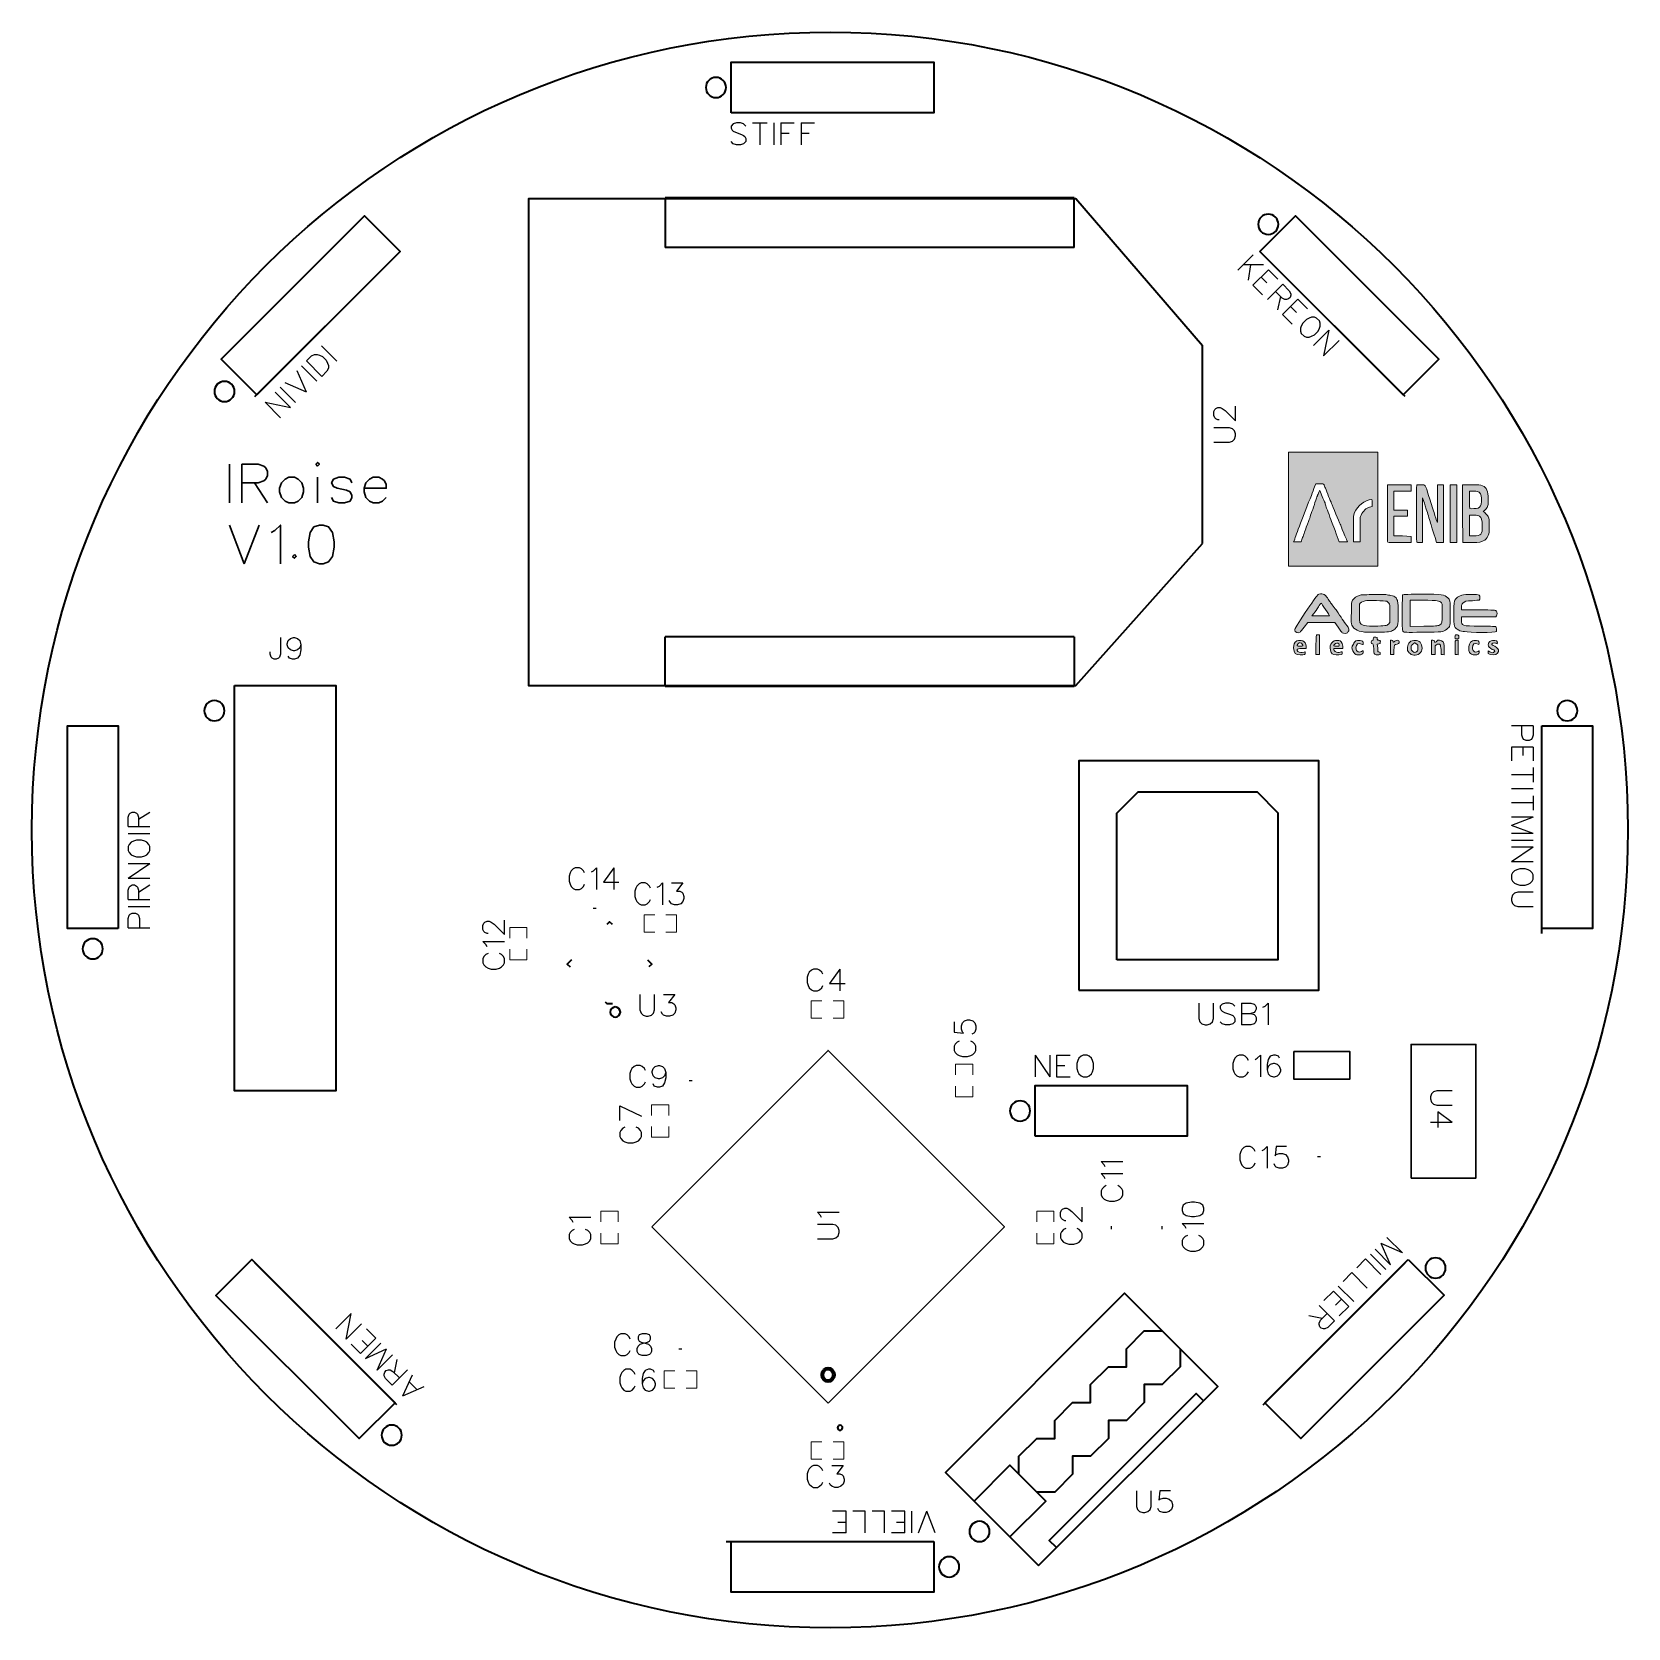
# Model space of a CAD drawing. Header units: inches. Extents: x 125 to 205, y -145 to -65.
import ezdxf

# ---------------------------------------------------------------- set-up
doc = ezdxf.new("R2010")
doc.units = ezdxf.units.IN
doc.header["$MEASUREMENT"] = 0
doc.layers.add('Calque 1', color=7, linetype='Continuous')

# ---------------------------------------------------------------- blocks, each defined once
blk = doc.blocks.new('block 3')
at = {"layer": 'Calque 1', "true_color": 0xffffff}
h = blk.add_hatch(color=7, dxfattribs=at)
h.dxf.hatch_style = 2
h.paths.add_polyline_path([(188.018, -88.972), (188.018, -91.817), (190.253, -91.817), (192.488, -91.817), (192.488, -88.972), (192.488, -86.102), (190.253, -86.102), (188.018, -86.102)])
edge = h.paths.add_edge_path()
edge.add_spline(control_points=[(189.796, -87.728), (189.796, -87.753), (189.821, -87.829), (189.872, -87.905), (189.897, -87.982), (189.974, -88.16), (190.025, -88.312), (190.075, -88.439), (190.152, -88.616), (190.177, -88.667), (190.202, -88.718), (190.304, -88.972), (190.38, -89.201), (190.482, -89.404), (190.583, -89.658), (190.609, -89.709), (190.634, -89.76), (190.685, -89.887), (190.71, -89.988), (190.812, -90.192), (190.812, -90.217), (190.888, -90.394), (190.939, -90.496), (190.964, -90.573), (190.964, -90.573), (190.964, -90.598), (190.863, -90.598), (190.761, -90.598), (190.761, -90.598), (190.558, -90.598), (190.558, -90.598), (190.558, -90.598), (190.406, -90.192), (190.406, -90.192), (190.329, -89.963), (190.228, -89.709), (190.202, -89.658), (190.177, -89.582), (190.101, -89.379), (190.05, -89.226), (189.999, -89.074), (189.923, -88.896), (189.897, -88.845), (189.897, -88.769), (189.847, -88.693), (189.847, -88.642), (189.821, -88.591), (189.745, -88.439), (189.694, -88.312), (189.567, -87.956), (189.593, -87.956), (189.542, -88.109), (189.516, -88.16), (189.466, -88.261), (189.466, -88.286), (189.44, -88.312), (189.39, -88.464), (189.339, -88.616), (189.313, -88.744), (189.237, -88.947), (189.186, -89.074), (189.135, -89.201), (189.085, -89.328), (189.085, -89.404), (189.059, -89.455), (188.983, -89.658), (188.907, -89.861), (188.831, -90.064), (188.754, -90.318), (188.704, -90.42), (188.704, -90.42), (188.653, -90.598), (188.653, -90.598), (188.653, -90.598), (188.45, -90.598), (188.45, -90.598), (188.45, -90.598), (188.272, -90.598), (188.272, -90.598), (188.272, -90.598), (188.323, -90.471), (188.323, -90.471), (188.348, -90.344), (188.805, -89.15), (189.161, -88.261), (189.212, -88.109), (189.288, -87.931), (189.313, -87.829), (189.313, -87.829), (189.39, -87.677), (189.39, -87.677), (189.39, -87.677), (189.567, -87.677), (189.567, -87.677), (189.745, -87.677), (189.771, -87.677), (189.796, -87.728)], knot_values=[0, 0, 0, 0, 0.352778, 0.352778, 0.352778, 0.705556, 0.705556, 0.705556, 1.058333, 1.058333, 1.058333, 1.411111, 1.411111, 1.411111, 1.763889, 1.763889, 1.763889, 2.116667, 2.116667, 2.116667, 2.469444, 2.469444, 2.469444, 2.822222, 2.822222, 2.822222, 3.175, 3.175, 3.175, 3.527778, 3.527778, 3.527778, 3.880556, 3.880556, 3.880556, 4.233333, 4.233333, 4.233333, 4.586111, 4.586111, 4.586111, 4.938889, 4.938889, 4.938889, 5.291667, 5.291667, 5.291667, 5.644444, 5.644444, 5.644444, 5.997222, 5.997222, 5.997222, 6.35, 6.35, 6.35, 6.702778, 6.702778, 6.702778, 7.055556, 7.055556, 7.055556, 7.408333, 7.408333, 7.408333, 7.761111, 7.761111, 7.761111, 8.113889, 8.113889, 8.113889, 8.466667, 8.466667, 8.466667, 8.819444, 8.819444, 8.819444, 9.172222, 9.172222, 9.172222, 9.525, 9.525, 9.525, 9.877778, 9.877778, 9.877778, 10.230556, 10.230556, 10.230556, 10.583333, 10.583333, 10.583333, 10.936111, 10.936111, 10.936111, 11.288889, 11.288889, 11.288889, 11.288889], degree=3, periodic=0)
edge.add_line((189.796, -87.728), (189.796, -87.728))
edge = h.paths.add_edge_path()
edge.add_spline(control_points=[(192.971, -89.125), (192.971, -89.912), (192.971, -90.547), (192.971, -90.573), (192.971, -90.623), (193.022, -90.623), (193.581, -90.623), (193.581, -90.623), (194.165, -90.623), (194.165, -90.623), (194.165, -90.623), (194.165, -90.471), (194.165, -90.471), (194.165, -90.471), (194.165, -90.318), (194.165, -90.318), (194.165, -90.318), (193.733, -90.293), (193.733, -90.293), (193.733, -90.293), (193.301, -90.293), (193.301, -90.293), (193.301, -90.293), (193.301, -89.785), (193.301, -89.785), (193.301, -89.785), (193.301, -89.302), (193.301, -89.302), (193.301, -89.302), (193.657, -89.302), (193.657, -89.302), (193.657, -89.302), (193.987, -89.302), (193.987, -89.302), (193.987, -89.302), (193.987, -89.15), (193.987, -89.15), (193.987, -89.15), (193.987, -88.997), (193.987, -88.997), (193.987, -88.997), (193.657, -88.997), (193.657, -88.997), (193.657, -88.997), (193.301, -88.997), (193.301, -88.997), (193.301, -88.997), (193.301, -88.54), (193.301, -88.54), (193.301, -88.54), (193.301, -88.058), (193.301, -88.058), (193.301, -88.058), (193.733, -88.058), (193.733, -88.058), (193.733, -88.058), (194.165, -88.058), (194.165, -88.058), (194.165, -88.058), (194.165, -87.88), (194.165, -87.88), (194.165, -87.88), (194.165, -87.728), (194.165, -87.728), (194.165, -87.728), (193.581, -87.728), (193.581, -87.728), (193.581, -87.728), (192.971, -87.728), (192.971, -87.728), (192.971, -87.728), (192.971, -89.125), (192.971, -89.125)], knot_values=[0, 0, 0, 0, 0.352778, 0.352778, 0.352778, 0.705556, 0.705556, 0.705556, 1.058333, 1.058333, 1.058333, 1.411111, 1.411111, 1.411111, 1.763889, 1.763889, 1.763889, 2.116667, 2.116667, 2.116667, 2.469444, 2.469444, 2.469444, 2.822222, 2.822222, 2.822222, 3.175, 3.175, 3.175, 3.527778, 3.527778, 3.527778, 3.880556, 3.880556, 3.880556, 4.233333, 4.233333, 4.233333, 4.586111, 4.586111, 4.586111, 4.938889, 4.938889, 4.938889, 5.291667, 5.291667, 5.291667, 5.644444, 5.644444, 5.644444, 5.997222, 5.997222, 5.997222, 6.35, 6.35, 6.35, 6.702778, 6.702778, 6.702778, 7.055556, 7.055556, 7.055556, 7.408333, 7.408333, 7.408333, 7.761111, 7.761111, 7.761111, 8.113889, 8.113889, 8.113889, 8.466667, 8.466667, 8.466667, 8.466667], degree=3, periodic=0)
edge.add_line((192.971, -89.125), (192.971, -89.125))
edge = h.paths.add_edge_path()
edge.add_spline(control_points=[(194.444, -87.753), (194.419, -87.779), (194.419, -90.522), (194.444, -90.573), (194.444, -90.623), (194.495, -90.623), (194.597, -90.623), (194.597, -90.623), (194.723, -90.623), (194.723, -90.623), (194.723, -90.623), (194.723, -89.506), (194.723, -89.506), (194.723, -89.506), (194.723, -88.388), (194.723, -88.388), (194.723, -88.388), (194.8, -88.566), (194.8, -88.566), (194.825, -88.642), (194.901, -88.896), (194.978, -89.125), (195.028, -89.328), (195.13, -89.633), (195.181, -89.811), (195.231, -89.963), (195.308, -90.217), (195.359, -90.369), (195.359, -90.369), (195.435, -90.623), (195.435, -90.623), (195.435, -90.623), (195.613, -90.623), (195.613, -90.623), (195.613, -90.623), (195.79, -90.623), (195.79, -90.623), (195.79, -90.623), (195.79, -89.175), (195.79, -89.175), (195.79, -89.175), (195.79, -87.728), (195.79, -87.728), (195.79, -87.728), (195.638, -87.728), (195.638, -87.728), (195.638, -87.728), (195.485, -87.728), (195.485, -87.728), (195.485, -87.728), (195.485, -88.718), (195.485, -88.718), (195.485, -89.582), (195.485, -89.683), (195.46, -89.582), (195.435, -89.531), (195.359, -89.302), (195.308, -89.125), (195.231, -88.921), (195.13, -88.54), (195.054, -88.312), (194.85, -87.677), (194.901, -87.728), (194.648, -87.728), (194.546, -87.728), (194.444, -87.728), (194.444, -87.753)], knot_values=[0, 0, 0, 0, 0.352778, 0.352778, 0.352778, 0.705556, 0.705556, 0.705556, 1.058333, 1.058333, 1.058333, 1.411111, 1.411111, 1.411111, 1.763889, 1.763889, 1.763889, 2.116667, 2.116667, 2.116667, 2.469444, 2.469444, 2.469444, 2.822222, 2.822222, 2.822222, 3.175, 3.175, 3.175, 3.527778, 3.527778, 3.527778, 3.880556, 3.880556, 3.880556, 4.233333, 4.233333, 4.233333, 4.586111, 4.586111, 4.586111, 4.938889, 4.938889, 4.938889, 5.291667, 5.291667, 5.291667, 5.644444, 5.644444, 5.644444, 5.997222, 5.997222, 5.997222, 6.35, 6.35, 6.35, 6.702778, 6.702778, 6.702778, 7.055556, 7.055556, 7.055556, 7.408333, 7.408333, 7.408333, 7.761111, 7.761111, 7.761111, 7.761111], degree=3, periodic=0)
edge.add_line((194.444, -87.753), (194.444, -87.753))
h.paths.add_polyline_path([(196.121, -89.175), (196.121, -90.623), (196.298, -90.623), (196.451, -90.623), (196.451, -89.175), (196.451, -87.728), (196.298, -87.728), (196.121, -87.728)])
edge = h.paths.add_edge_path()
edge.add_spline(control_points=[(196.73, -89.175), (196.73, -89.175), (196.756, -90.623), (196.756, -90.623), (196.756, -90.623), (197.213, -90.623), (197.213, -90.623), (197.619, -90.623), (197.67, -90.598), (197.772, -90.547), (197.898, -90.496), (197.949, -90.42), (198.025, -90.268), (198.076, -90.166), (198.076, -90.09), (198.076, -89.785), (198.076, -89.48), (198.076, -89.43), (198.025, -89.328), (197.975, -89.252), (197.898, -89.175), (197.848, -89.125), (197.797, -89.074), (197.772, -89.048), (197.772, -89.048), (197.848, -89.048), (197.975, -88.896), (198, -88.769), (198.025, -88.718), (198.025, -88.566), (198.025, -88.439), (198.025, -88.033), (197.949, -87.88), (197.746, -87.779), (197.619, -87.728), (197.568, -87.728), (197.162, -87.728), (197.162, -87.728), (196.73, -87.728), (196.73, -87.728), (196.73, -87.728), (196.73, -89.175), (196.73, -89.175)], knot_values=[0, 0, 0, 0, 0.352778, 0.352778, 0.352778, 0.705556, 0.705556, 0.705556, 1.058333, 1.058333, 1.058333, 1.411111, 1.411111, 1.411111, 1.763889, 1.763889, 1.763889, 2.116667, 2.116667, 2.116667, 2.469444, 2.469444, 2.469444, 2.822222, 2.822222, 2.822222, 3.175, 3.175, 3.175, 3.527778, 3.527778, 3.527778, 3.880556, 3.880556, 3.880556, 4.233333, 4.233333, 4.233333, 4.586111, 4.586111, 4.586111, 4.938889, 4.938889, 4.938889, 4.938889], degree=3, periodic=0)
edge.add_line((196.73, -89.175), (196.73, -89.175))
edge = h.paths.add_edge_path()
edge.add_spline(control_points=[(197.568, -88.109), (197.67, -88.185), (197.695, -88.337), (197.695, -88.566), (197.67, -88.769), (197.619, -88.845), (197.517, -88.896), (197.442, -88.921), (197.162, -88.947), (197.111, -88.921), (197.086, -88.921), (197.086, -88.795), (197.086, -88.49), (197.086, -88.49), (197.086, -88.058), (197.086, -88.058), (197.086, -88.058), (197.289, -88.058), (197.289, -88.058), (197.467, -88.058), (197.517, -88.058), (197.568, -88.109)], knot_values=[0, 0, 0, 0, 0.352778, 0.352778, 0.352778, 0.705556, 0.705556, 0.705556, 1.058333, 1.058333, 1.058333, 1.411111, 1.411111, 1.411111, 1.763889, 1.763889, 1.763889, 2.116667, 2.116667, 2.116667, 2.469444, 2.469444, 2.469444, 2.469444], degree=3, periodic=0)
edge.add_line((197.568, -88.109), (197.568, -88.109))
edge = h.paths.add_edge_path()
edge.add_spline(control_points=[(192.209, -88.642), (192.209, -88.642), (192.209, -88.82), (192.209, -88.82), (192.209, -88.82), (192.082, -88.845), (192.082, -88.845), (191.904, -88.896), (191.752, -89.048), (191.65, -89.252), (191.599, -89.353), (191.599, -89.379), (191.599, -89.988), (191.599, -89.988), (191.599, -90.598), (191.599, -90.598), (191.599, -90.598), (191.422, -90.598), (191.422, -90.598), (191.422, -90.598), (191.269, -90.598), (191.269, -90.598), (191.269, -90.598), (191.269, -89.937), (191.269, -89.937), (191.269, -89.937), (191.269, -89.302), (191.269, -89.302), (191.269, -89.302), (191.32, -89.125), (191.32, -89.125), (191.473, -88.769), (191.828, -88.515), (192.184, -88.464), (192.209, -88.464), (192.209, -88.54), (192.209, -88.642)], knot_values=[0, 0, 0, 0, 0.352778, 0.352778, 0.352778, 0.705556, 0.705556, 0.705556, 1.058333, 1.058333, 1.058333, 1.411111, 1.411111, 1.411111, 1.763889, 1.763889, 1.763889, 2.116667, 2.116667, 2.116667, 2.469444, 2.469444, 2.469444, 2.822222, 2.822222, 2.822222, 3.175, 3.175, 3.175, 3.527778, 3.527778, 3.527778, 3.880556, 3.880556, 3.880556, 4.233333, 4.233333, 4.233333, 4.233333], degree=3, periodic=0)
edge.add_line((192.209, -88.642), (192.209, -88.642))
edge = h.paths.add_edge_path()
edge.add_spline(control_points=[(197.594, -89.302), (197.695, -89.379), (197.721, -89.48), (197.721, -89.811), (197.746, -90.217), (197.67, -90.293), (197.289, -90.293), (197.289, -90.293), (197.086, -90.293), (197.086, -90.293), (197.086, -90.293), (197.086, -89.76), (197.086, -89.76), (197.086, -89.76), (197.086, -89.252), (197.086, -89.252), (197.086, -89.252), (197.314, -89.252), (197.314, -89.252), (197.467, -89.252), (197.543, -89.277), (197.594, -89.302)], knot_values=[0, 0, 0, 0, 0.352778, 0.352778, 0.352778, 0.705556, 0.705556, 0.705556, 1.058333, 1.058333, 1.058333, 1.411111, 1.411111, 1.411111, 1.763889, 1.763889, 1.763889, 2.116667, 2.116667, 2.116667, 2.469444, 2.469444, 2.469444, 2.469444], degree=3, periodic=0)
edge.add_line((197.594, -89.302), (197.594, -89.302))
at = {"layer": 'Calque 1', "lineweight": 0}
for points in [[(188.018, -88.972), (188.018, -91.817), (190.253, -91.817), (192.488, -91.817), (192.488, -88.972), (192.488, -86.102), (190.253, -86.102), (188.018, -86.102), (188.018, -88.972)], [(196.121, -89.175), (196.121, -90.623), (196.298, -90.623), (196.451, -90.623), (196.451, -89.175), (196.451, -87.728), (196.298, -87.728), (196.121, -87.728), (196.121, -89.175)]]:
    blk.add_lwpolyline(points, dxfattribs=at)
for points, knots in [([(189.796, -87.728), (189.796, -87.753), (189.821, -87.829), (189.872, -87.905), (189.897, -87.982), (189.974, -88.16), (190.025, -88.312), (190.075, -88.439), (190.152, -88.616), (190.177, -88.667), (190.202, -88.718), (190.304, -88.972), (190.38, -89.201), (190.482, -89.404), (190.583, -89.658), (190.609, -89.709), (190.634, -89.76), (190.685, -89.887), (190.71, -89.988), (190.812, -90.192), (190.812, -90.217), (190.888, -90.394), (190.939, -90.496), (190.964, -90.573), (190.964, -90.573), (190.964, -90.598), (190.863, -90.598), (190.761, -90.598), (190.761, -90.598), (190.558, -90.598), (190.558, -90.598), (190.558, -90.598), (190.406, -90.192), (190.406, -90.192), (190.329, -89.963), (190.228, -89.709), (190.202, -89.658), (190.177, -89.582), (190.101, -89.379), (190.05, -89.226), (189.999, -89.074), (189.923, -88.896), (189.897, -88.845), (189.897, -88.769), (189.847, -88.693), (189.847, -88.642), (189.821, -88.591), (189.745, -88.439), (189.694, -88.312), (189.567, -87.956), (189.593, -87.956), (189.542, -88.109), (189.516, -88.16), (189.466, -88.261), (189.466, -88.286), (189.44, -88.312), (189.39, -88.464), (189.339, -88.616), (189.313, -88.744), (189.237, -88.947), (189.186, -89.074), (189.135, -89.201), (189.085, -89.328), (189.085, -89.404), (189.059, -89.455), (188.983, -89.658), (188.907, -89.861), (188.831, -90.064), (188.754, -90.318), (188.704, -90.42), (188.704, -90.42), (188.653, -90.598), (188.653, -90.598), (188.653, -90.598), (188.45, -90.598), (188.45, -90.598), (188.45, -90.598), (188.272, -90.598), (188.272, -90.598), (188.272, -90.598), (188.323, -90.471), (188.323, -90.471), (188.348, -90.344), (188.805, -89.15), (189.161, -88.261), (189.212, -88.109), (189.288, -87.931), (189.313, -87.829), (189.313, -87.829), (189.39, -87.677), (189.39, -87.677), (189.39, -87.677), (189.567, -87.677), (189.567, -87.677), (189.745, -87.677), (189.771, -87.677), (189.796, -87.728)], [0, 0, 0, 0, 1, 1, 1, 2, 2, 2, 3, 3, 3, 4, 4, 4, 5, 5, 5, 6, 6, 6, 7, 7, 7, 8, 8, 8, 9, 9, 9, 10, 10, 10, 11, 11, 11, 12, 12, 12, 13, 13, 13, 14, 14, 14, 15, 15, 15, 16, 16, 16, 17, 17, 17, 18, 18, 18, 19, 19, 19, 20, 20, 20, 21, 21, 21, 22, 22, 22, 23, 23, 23, 24, 24, 24, 25, 25, 25, 26, 26, 26, 27, 27, 27, 28, 28, 28, 29, 29, 29, 30, 30, 30, 31, 31, 31, 32, 32, 32, 32]), ([(192.971, -89.125), (192.971, -89.912), (192.971, -90.547), (192.971, -90.573), (192.971, -90.623), (193.022, -90.623), (193.581, -90.623), (193.581, -90.623), (194.165, -90.623), (194.165, -90.623), (194.165, -90.623), (194.165, -90.471), (194.165, -90.471), (194.165, -90.471), (194.165, -90.318), (194.165, -90.318), (194.165, -90.318), (193.733, -90.293), (193.733, -90.293), (193.733, -90.293), (193.301, -90.293), (193.301, -90.293), (193.301, -90.293), (193.301, -89.785), (193.301, -89.785), (193.301, -89.785), (193.301, -89.302), (193.301, -89.302), (193.301, -89.302), (193.657, -89.302), (193.657, -89.302), (193.657, -89.302), (193.987, -89.302), (193.987, -89.302), (193.987, -89.302), (193.987, -89.15), (193.987, -89.15), (193.987, -89.15), (193.987, -88.997), (193.987, -88.997), (193.987, -88.997), (193.657, -88.997), (193.657, -88.997), (193.657, -88.997), (193.301, -88.997), (193.301, -88.997), (193.301, -88.997), (193.301, -88.54), (193.301, -88.54), (193.301, -88.54), (193.301, -88.058), (193.301, -88.058), (193.301, -88.058), (193.733, -88.058), (193.733, -88.058), (193.733, -88.058), (194.165, -88.058), (194.165, -88.058), (194.165, -88.058), (194.165, -87.88), (194.165, -87.88), (194.165, -87.88), (194.165, -87.728), (194.165, -87.728), (194.165, -87.728), (193.581, -87.728), (193.581, -87.728), (193.581, -87.728), (192.971, -87.728), (192.971, -87.728), (192.971, -87.728), (192.971, -89.125), (192.971, -89.125)], [0, 0, 0, 0, 1, 1, 1, 2, 2, 2, 3, 3, 3, 4, 4, 4, 5, 5, 5, 6, 6, 6, 7, 7, 7, 8, 8, 8, 9, 9, 9, 10, 10, 10, 11, 11, 11, 12, 12, 12, 13, 13, 13, 14, 14, 14, 15, 15, 15, 16, 16, 16, 17, 17, 17, 18, 18, 18, 19, 19, 19, 20, 20, 20, 21, 21, 21, 22, 22, 22, 23, 23, 23, 24, 24, 24, 24]), ([(194.444, -87.753), (194.419, -87.779), (194.419, -90.522), (194.444, -90.573), (194.444, -90.623), (194.495, -90.623), (194.597, -90.623), (194.597, -90.623), (194.723, -90.623), (194.723, -90.623), (194.723, -90.623), (194.723, -89.506), (194.723, -89.506), (194.723, -89.506), (194.723, -88.388), (194.723, -88.388), (194.723, -88.388), (194.8, -88.566), (194.8, -88.566), (194.825, -88.642), (194.901, -88.896), (194.978, -89.125), (195.028, -89.328), (195.13, -89.633), (195.181, -89.811), (195.231, -89.963), (195.308, -90.217), (195.359, -90.369), (195.359, -90.369), (195.435, -90.623), (195.435, -90.623), (195.435, -90.623), (195.613, -90.623), (195.613, -90.623), (195.613, -90.623), (195.79, -90.623), (195.79, -90.623), (195.79, -90.623), (195.79, -89.175), (195.79, -89.175), (195.79, -89.175), (195.79, -87.728), (195.79, -87.728), (195.79, -87.728), (195.638, -87.728), (195.638, -87.728), (195.638, -87.728), (195.485, -87.728), (195.485, -87.728), (195.485, -87.728), (195.485, -88.718), (195.485, -88.718), (195.485, -89.582), (195.485, -89.683), (195.46, -89.582), (195.435, -89.531), (195.359, -89.302), (195.308, -89.125), (195.231, -88.921), (195.13, -88.54), (195.054, -88.312), (194.85, -87.677), (194.901, -87.728), (194.648, -87.728), (194.546, -87.728), (194.444, -87.728), (194.444, -87.753)], [0, 0, 0, 0, 1, 1, 1, 2, 2, 2, 3, 3, 3, 4, 4, 4, 5, 5, 5, 6, 6, 6, 7, 7, 7, 8, 8, 8, 9, 9, 9, 10, 10, 10, 11, 11, 11, 12, 12, 12, 13, 13, 13, 14, 14, 14, 15, 15, 15, 16, 16, 16, 17, 17, 17, 18, 18, 18, 19, 19, 19, 20, 20, 20, 21, 21, 21, 22, 22, 22, 22]), ([(196.73, -89.175), (196.73, -89.175), (196.756, -90.623), (196.756, -90.623), (196.756, -90.623), (197.213, -90.623), (197.213, -90.623), (197.619, -90.623), (197.67, -90.598), (197.772, -90.547), (197.898, -90.496), (197.949, -90.42), (198.025, -90.268), (198.076, -90.166), (198.076, -90.09), (198.076, -89.785), (198.076, -89.48), (198.076, -89.43), (198.025, -89.328), (197.975, -89.252), (197.898, -89.175), (197.848, -89.125), (197.797, -89.074), (197.772, -89.048), (197.772, -89.048), (197.848, -89.048), (197.975, -88.896), (198, -88.769), (198.025, -88.718), (198.025, -88.566), (198.025, -88.439), (198.025, -88.033), (197.949, -87.88), (197.746, -87.779), (197.619, -87.728), (197.568, -87.728), (197.162, -87.728), (197.162, -87.728), (196.73, -87.728), (196.73, -87.728), (196.73, -87.728), (196.73, -89.175), (196.73, -89.175)], [0, 0, 0, 0, 1, 1, 1, 2, 2, 2, 3, 3, 3, 4, 4, 4, 5, 5, 5, 6, 6, 6, 7, 7, 7, 8, 8, 8, 9, 9, 9, 10, 10, 10, 11, 11, 11, 12, 12, 12, 13, 13, 13, 14, 14, 14, 14]), ([(192.209, -88.642), (192.209, -88.642), (192.209, -88.82), (192.209, -88.82), (192.209, -88.82), (192.082, -88.845), (192.082, -88.845), (191.904, -88.896), (191.752, -89.048), (191.65, -89.252), (191.599, -89.353), (191.599, -89.379), (191.599, -89.988), (191.599, -89.988), (191.599, -90.598), (191.599, -90.598), (191.599, -90.598), (191.422, -90.598), (191.422, -90.598), (191.422, -90.598), (191.269, -90.598), (191.269, -90.598), (191.269, -90.598), (191.269, -89.937), (191.269, -89.937), (191.269, -89.937), (191.269, -89.302), (191.269, -89.302), (191.269, -89.302), (191.32, -89.125), (191.32, -89.125), (191.473, -88.769), (191.828, -88.515), (192.184, -88.464), (192.209, -88.464), (192.209, -88.54), (192.209, -88.642)], [0, 0, 0, 0, 1, 1, 1, 2, 2, 2, 3, 3, 3, 4, 4, 4, 5, 5, 5, 6, 6, 6, 7, 7, 7, 8, 8, 8, 9, 9, 9, 10, 10, 10, 11, 11, 11, 12, 12, 12, 12]), ([(197.568, -88.109), (197.67, -88.185), (197.695, -88.337), (197.695, -88.566), (197.67, -88.769), (197.619, -88.845), (197.517, -88.896), (197.442, -88.921), (197.162, -88.947), (197.111, -88.921), (197.086, -88.921), (197.086, -88.795), (197.086, -88.49), (197.086, -88.49), (197.086, -88.058), (197.086, -88.058), (197.086, -88.058), (197.289, -88.058), (197.289, -88.058), (197.467, -88.058), (197.517, -88.058), (197.568, -88.109)], [0, 0, 0, 0, 1, 1, 1, 2, 2, 2, 3, 3, 3, 4, 4, 4, 5, 5, 5, 6, 6, 6, 7, 7, 7, 7]), ([(197.594, -89.302), (197.695, -89.379), (197.721, -89.48), (197.721, -89.811), (197.746, -90.217), (197.67, -90.293), (197.289, -90.293), (197.289, -90.293), (197.086, -90.293), (197.086, -90.293), (197.086, -90.293), (197.086, -89.76), (197.086, -89.76), (197.086, -89.76), (197.086, -89.252), (197.086, -89.252), (197.086, -89.252), (197.314, -89.252), (197.314, -89.252), (197.467, -89.252), (197.543, -89.277), (197.594, -89.302)], [0, 0, 0, 0, 1, 1, 1, 2, 2, 2, 3, 3, 3, 4, 4, 4, 5, 5, 5, 6, 6, 6, 7, 7, 7, 7])]:
    blk.add_open_spline(points, degree=3, knots=knots, dxfattribs=at)
blk = doc.blocks.new('block 4')
at = {"layer": 'Calque 1', "true_color": 0xffffff}
h = blk.add_hatch(color=7, dxfattribs=at)
h.dxf.hatch_style = 2
edge = h.paths.add_edge_path()
edge.add_spline(control_points=[(189.542, -93.214), (189.516, -93.214), (189.491, -93.239), (189.466, -93.265), (189.44, -93.29), (189.161, -93.671), (188.856, -94.129), (188.5, -94.687), (188.323, -94.966), (188.323, -95.017), (188.323, -95.119), (188.5, -95.195), (188.602, -95.119), (188.602, -95.094), (188.704, -94.992), (188.805, -94.865), (188.805, -94.865), (188.983, -94.636), (188.983, -94.636), (188.983, -94.636), (189.644, -94.636), (189.644, -94.636), (189.644, -94.636), (190.329, -94.636), (190.329, -94.636), (190.329, -94.636), (190.507, -94.865), (190.507, -94.865), (190.609, -95.017), (190.685, -95.145), (190.71, -95.145), (190.786, -95.195), (190.913, -95.195), (190.964, -95.145), (190.99, -95.119), (191.041, -95.068), (191.041, -95.017), (191.041, -94.941), (191.041, -94.916), (190.939, -94.789), (190.786, -94.585), (190.66, -94.408), (190.406, -94.001), (190.253, -93.849), (190.126, -93.646), (190.075, -93.569), (190.025, -93.519), (189.974, -93.417), (189.923, -93.341), (189.872, -93.29), (189.821, -93.239), (189.796, -93.239), (189.745, -93.189), (189.644, -93.189), (189.542, -93.214)], knot_values=[0, 0, 0, 0, 0.352778, 0.352778, 0.352778, 0.705556, 0.705556, 0.705556, 1.058333, 1.058333, 1.058333, 1.411111, 1.411111, 1.411111, 1.763889, 1.763889, 1.763889, 2.116667, 2.116667, 2.116667, 2.469444, 2.469444, 2.469444, 2.822222, 2.822222, 2.822222, 3.175, 3.175, 3.175, 3.527778, 3.527778, 3.527778, 3.880556, 3.880556, 3.880556, 4.233333, 4.233333, 4.233333, 4.586111, 4.586111, 4.586111, 4.938889, 4.938889, 4.938889, 5.291667, 5.291667, 5.291667, 5.644444, 5.644444, 5.644444, 5.997222, 5.997222, 5.997222, 6.35, 6.35, 6.35, 6.35], degree=3, periodic=0)
edge.add_line((189.542, -93.214), (189.542, -93.214))
edge = h.paths.add_edge_path()
edge.add_spline(control_points=[(191.599, -93.265), (191.422, -93.316), (191.294, -93.417), (191.218, -93.519), (191.167, -93.62), (191.167, -93.671), (191.167, -94.129), (191.142, -94.713), (191.167, -94.789), (191.294, -94.916), (191.498, -95.094), (191.726, -95.145), (192.488, -95.119), (193.022, -95.119), (193.149, -95.094), (193.276, -95.017), (193.403, -94.916), (193.453, -94.865), (193.479, -94.789), (193.53, -94.662), (193.53, -93.697), (193.479, -93.569), (193.479, -93.519), (193.428, -93.468), (193.403, -93.392), (193.327, -93.316), (193.276, -93.29), (193.149, -93.29), (192.971, -93.239), (192.895, -93.214), (192.361, -93.239), (191.879, -93.239), (191.752, -93.239), (191.599, -93.265)], knot_values=[0, 0, 0, 0, 0.352778, 0.352778, 0.352778, 0.705556, 0.705556, 0.705556, 1.058333, 1.058333, 1.058333, 1.411111, 1.411111, 1.411111, 1.763889, 1.763889, 1.763889, 2.116667, 2.116667, 2.116667, 2.469444, 2.469444, 2.469444, 2.822222, 2.822222, 2.822222, 3.175, 3.175, 3.175, 3.527778, 3.527778, 3.527778, 3.880556, 3.880556, 3.880556, 3.880556], degree=3, periodic=0)
edge.add_line((191.599, -93.265), (191.599, -93.265))
edge = h.paths.add_edge_path()
edge.add_spline(control_points=[(193.733, -93.265), (193.733, -93.29), (193.707, -93.62), (193.707, -94.204), (193.707, -94.966), (193.733, -95.068), (193.758, -95.094), (193.809, -95.119), (193.885, -95.145), (194.723, -95.119), (195.74, -95.119), (195.765, -95.119), (195.943, -94.966), (196.121, -94.84), (196.121, -94.84), (196.121, -94.154), (196.121, -93.519), (196.121, -93.493), (195.994, -93.392), (195.841, -93.239), (195.714, -93.214), (194.673, -93.214), (193.809, -93.214), (193.758, -93.239), (193.733, -93.265)], knot_values=[0, 0, 0, 0, 0.352778, 0.352778, 0.352778, 0.705556, 0.705556, 0.705556, 1.058333, 1.058333, 1.058333, 1.411111, 1.411111, 1.411111, 1.763889, 1.763889, 1.763889, 2.116667, 2.116667, 2.116667, 2.469444, 2.469444, 2.469444, 2.822222, 2.822222, 2.822222, 2.822222], degree=3, periodic=0)
edge.add_line((193.733, -93.265), (193.733, -93.265))
edge = h.paths.add_edge_path()
edge.add_spline(control_points=[(196.705, -93.265), (196.552, -93.316), (196.4, -93.417), (196.349, -93.519), (196.324, -93.569), (196.298, -93.62), (196.298, -94.179), (196.298, -94.89), (196.324, -94.89), (196.552, -95.017), (196.603, -95.068), (196.756, -95.094), (196.832, -95.094), (197.06, -95.145), (198.406, -95.145), (198.432, -95.094), (198.432, -95.094), (198.432, -95.043), (198.432, -94.966), (198.432, -94.865), (198.432, -94.84), (198.406, -94.84), (198.381, -94.84), (198, -94.814), (197.619, -94.814), (196.705, -94.814), (196.679, -94.814), (196.679, -94.51), (196.679, -94.51), (196.679, -94.357), (196.679, -94.357), (196.679, -94.357), (197.543, -94.357), (197.543, -94.357), (197.543, -94.357), (198.406, -94.357), (198.406, -94.357), (198.406, -94.357), (198.432, -94.306), (198.432, -94.306), (198.483, -94.23), (198.483, -94.129), (198.432, -94.052), (198.381, -94.027), (198.356, -94.001), (197.517, -94.001), (197.517, -94.001), (196.679, -94.001), (196.679, -94.001), (196.679, -94.001), (196.679, -93.874), (196.679, -93.874), (196.679, -93.748), (196.705, -93.697), (196.756, -93.671), (196.832, -93.569), (196.908, -93.544), (197.238, -93.544), (197.416, -93.519), (197.543, -93.519), (197.568, -93.519), (197.619, -93.493), (197.619, -93.29), (197.568, -93.265), (197.517, -93.214), (196.882, -93.214), (196.705, -93.265)], knot_values=[0, 0, 0, 0, 0.352778, 0.352778, 0.352778, 0.705556, 0.705556, 0.705556, 1.058333, 1.058333, 1.058333, 1.411111, 1.411111, 1.411111, 1.763889, 1.763889, 1.763889, 2.116667, 2.116667, 2.116667, 2.469444, 2.469444, 2.469444, 2.822222, 2.822222, 2.822222, 3.175, 3.175, 3.175, 3.527778, 3.527778, 3.527778, 3.880556, 3.880556, 3.880556, 4.233333, 4.233333, 4.233333, 4.586111, 4.586111, 4.586111, 4.938889, 4.938889, 4.938889, 5.291667, 5.291667, 5.291667, 5.644444, 5.644444, 5.644444, 5.997222, 5.997222, 5.997222, 6.35, 6.35, 6.35, 6.702778, 6.702778, 6.702778, 7.055556, 7.055556, 7.055556, 7.408333, 7.408333, 7.408333, 7.761111, 7.761111, 7.761111, 7.761111], degree=3, periodic=0)
edge.add_line((196.705, -93.265), (196.705, -93.265))
edge = h.paths.add_edge_path()
edge.add_spline(control_points=[(192.946, -93.569), (192.971, -93.595), (193.022, -93.646), (193.047, -93.671), (193.098, -93.722), (193.098, -93.722), (193.098, -94.204), (193.098, -94.204), (193.098, -94.636), (193.098, -94.636), (193.098, -94.636), (193.022, -94.713), (193.022, -94.713), (192.946, -94.789), (192.844, -94.814), (192.31, -94.814), (191.929, -94.814), (191.828, -94.814), (191.752, -94.764), (191.574, -94.687), (191.574, -94.687), (191.574, -94.204), (191.574, -93.976), (191.574, -93.748), (191.574, -93.722), (191.599, -93.646), (191.726, -93.595), (191.853, -93.544), (192.006, -93.519), (192.844, -93.544), (192.946, -93.569)], knot_values=[0, 0, 0, 0, 0.352778, 0.352778, 0.352778, 0.705556, 0.705556, 0.705556, 1.058333, 1.058333, 1.058333, 1.411111, 1.411111, 1.411111, 1.763889, 1.763889, 1.763889, 2.116667, 2.116667, 2.116667, 2.469444, 2.469444, 2.469444, 2.822222, 2.822222, 2.822222, 3.175, 3.175, 3.175, 3.527778, 3.527778, 3.527778, 3.527778], degree=3, periodic=0)
edge.add_line((192.946, -93.569), (192.946, -93.569))
edge = h.paths.add_edge_path()
edge.add_spline(control_points=[(195.46, -93.544), (195.562, -93.569), (195.638, -93.595), (195.689, -93.646), (195.689, -93.646), (195.714, -93.722), (195.714, -93.722), (195.714, -93.722), (195.714, -94.179), (195.714, -94.179), (195.714, -94.662), (195.714, -94.687), (195.587, -94.764), (195.485, -94.814), (195.409, -94.814), (194.8, -94.814), (194.8, -94.814), (194.114, -94.84), (194.114, -94.84), (194.114, -94.84), (194.114, -94.204), (194.114, -94.204), (194.114, -94.204), (194.114, -93.519), (194.114, -93.519), (194.114, -93.519), (194.749, -93.519), (194.749, -93.519), (195.079, -93.519), (195.435, -93.544), (195.46, -93.544)], knot_values=[0, 0, 0, 0, 0.352778, 0.352778, 0.352778, 0.705556, 0.705556, 0.705556, 1.058333, 1.058333, 1.058333, 1.411111, 1.411111, 1.411111, 1.763889, 1.763889, 1.763889, 2.116667, 2.116667, 2.116667, 2.469444, 2.469444, 2.469444, 2.822222, 2.822222, 2.822222, 3.175, 3.175, 3.175, 3.527778, 3.527778, 3.527778, 3.527778], degree=3, periodic=0)
edge.add_line((195.46, -93.544), (195.46, -93.544))
edge = h.paths.add_edge_path()
edge.add_spline(control_points=[(189.872, -93.976), (189.974, -94.154), (190.075, -94.306), (190.075, -94.306), (190.075, -94.306), (189.897, -94.306), (189.644, -94.306), (189.644, -94.306), (189.186, -94.306), (189.186, -94.306), (189.186, -94.306), (189.288, -94.179), (189.288, -94.179), (189.339, -94.103), (189.44, -93.976), (189.516, -93.849), (189.567, -93.748), (189.644, -93.671), (189.669, -93.671), (189.669, -93.671), (189.745, -93.824), (189.872, -93.976)], knot_values=[0, 0, 0, 0, 0.352778, 0.352778, 0.352778, 0.705556, 0.705556, 0.705556, 1.058333, 1.058333, 1.058333, 1.411111, 1.411111, 1.411111, 1.763889, 1.763889, 1.763889, 2.116667, 2.116667, 2.116667, 2.469444, 2.469444, 2.469444, 2.469444], degree=3, periodic=0)
edge.add_line((189.872, -93.976), (189.872, -93.976))
edge = h.paths.add_edge_path()
edge.add_spline(control_points=[(189.44, -95.246), (189.415, -95.246), (189.39, -95.373), (189.39, -95.754), (189.39, -95.754), (189.39, -96.237), (189.39, -96.237), (189.39, -96.237), (189.491, -96.237), (189.491, -96.237), (189.491, -96.237), (189.567, -96.237), (189.567, -96.237), (189.567, -96.237), (189.567, -95.754), (189.567, -95.754), (189.567, -95.754), (189.567, -95.246), (189.567, -95.246), (189.567, -95.246), (189.516, -95.246), (189.516, -95.246), (189.491, -95.246), (189.44, -95.246), (189.44, -95.246)], knot_values=[0, 0, 0, 0, 0.352778, 0.352778, 0.352778, 0.705556, 0.705556, 0.705556, 1.058333, 1.058333, 1.058333, 1.411111, 1.411111, 1.411111, 1.763889, 1.763889, 1.763889, 2.116667, 2.116667, 2.116667, 2.469444, 2.469444, 2.469444, 2.822222, 2.822222, 2.822222, 2.822222], degree=3, periodic=0)
edge.add_line((189.44, -95.246), (189.44, -95.246))
edge = h.paths.add_edge_path()
edge.add_spline(control_points=[(196.375, -95.297), (196.349, -95.322), (196.349, -95.398), (196.375, -95.449), (196.4, -95.449), (196.451, -95.449), (196.502, -95.449), (196.552, -95.449), (196.552, -95.424), (196.552, -95.347), (196.552, -95.297), (196.527, -95.246), (196.425, -95.246), (196.4, -95.246), (196.375, -95.271), (196.375, -95.297)], knot_values=[0, 0, 0, 0, 0.352778, 0.352778, 0.352778, 0.705556, 0.705556, 0.705556, 1.058333, 1.058333, 1.058333, 1.411111, 1.411111, 1.411111, 1.763889, 1.763889, 1.763889, 1.763889], degree=3, periodic=0)
edge.add_line((196.375, -95.297), (196.375, -95.297))
edge = h.paths.add_edge_path()
edge.add_spline(control_points=[(192.285, -95.373), (192.285, -95.373), (192.26, -95.424), (192.26, -95.475), (192.26, -95.525), (192.26, -95.525), (192.234, -95.525), (192.184, -95.525), (192.158, -95.551), (192.158, -95.627), (192.158, -95.703), (192.184, -95.703), (192.234, -95.703), (192.26, -95.703), (192.26, -95.729), (192.285, -95.957), (192.285, -96.211), (192.31, -96.211), (192.412, -96.262), (192.463, -96.262), (192.488, -96.262), (192.539, -96.262), (192.615, -96.237), (192.615, -96.237), (192.615, -96.186), (192.615, -96.135), (192.615, -96.135), (192.539, -96.11), (192.539, -96.11), (192.488, -96.11), (192.488, -96.11), (192.488, -96.11), (192.488, -95.906), (192.488, -95.906), (192.488, -95.906), (192.463, -95.729), (192.463, -95.729), (192.463, -95.729), (192.539, -95.703), (192.539, -95.703), (192.615, -95.703), (192.615, -95.703), (192.615, -95.627), (192.641, -95.551), (192.615, -95.525), (192.539, -95.525), (192.488, -95.525), (192.488, -95.525), (192.463, -95.475), (192.463, -95.373), (192.463, -95.373), (192.387, -95.373), (192.336, -95.347), (192.31, -95.373), (192.285, -95.373)], knot_values=[0, 0, 0, 0, 0.352778, 0.352778, 0.352778, 0.705556, 0.705556, 0.705556, 1.058333, 1.058333, 1.058333, 1.411111, 1.411111, 1.411111, 1.763889, 1.763889, 1.763889, 2.116667, 2.116667, 2.116667, 2.469444, 2.469444, 2.469444, 2.822222, 2.822222, 2.822222, 3.175, 3.175, 3.175, 3.527778, 3.527778, 3.527778, 3.880556, 3.880556, 3.880556, 4.233333, 4.233333, 4.233333, 4.586111, 4.586111, 4.586111, 4.938889, 4.938889, 4.938889, 5.291667, 5.291667, 5.291667, 5.644444, 5.644444, 5.644444, 5.997222, 5.997222, 5.997222, 6.35, 6.35, 6.35, 6.35], degree=3, periodic=0)
edge.add_line((192.285, -95.373), (192.285, -95.373))
edge = h.paths.add_edge_path()
edge.add_spline(control_points=[(188.424, -95.551), (188.298, -95.652), (188.272, -95.729), (188.272, -95.906), (188.272, -96.186), (188.373, -96.262), (188.602, -96.262), (188.831, -96.262), (188.856, -96.237), (188.856, -96.161), (188.856, -96.11), (188.856, -96.084), (188.831, -96.11), (188.831, -96.11), (188.78, -96.135), (188.704, -96.135), (188.602, -96.161), (188.475, -96.11), (188.45, -96.033), (188.45, -96.008), (188.45, -95.983), (188.45, -95.983), (188.45, -95.957), (188.526, -95.957), (188.678, -95.932), (188.678, -95.932), (188.907, -95.932), (188.907, -95.932), (188.907, -95.932), (188.907, -95.83), (188.907, -95.83), (188.881, -95.703), (188.831, -95.602), (188.729, -95.551), (188.602, -95.525), (188.551, -95.525), (188.424, -95.551)], knot_values=[0, 0, 0, 0, 0.352778, 0.352778, 0.352778, 0.705556, 0.705556, 0.705556, 1.058333, 1.058333, 1.058333, 1.411111, 1.411111, 1.411111, 1.763889, 1.763889, 1.763889, 2.116667, 2.116667, 2.116667, 2.469444, 2.469444, 2.469444, 2.822222, 2.822222, 2.822222, 3.175, 3.175, 3.175, 3.527778, 3.527778, 3.527778, 3.880556, 3.880556, 3.880556, 4.233333, 4.233333, 4.233333, 4.233333], degree=3, periodic=0)
edge.add_line((188.424, -95.551), (188.424, -95.551))
edge = h.paths.add_edge_path()
edge.add_spline(control_points=[(190.304, -95.551), (190.202, -95.602), (190.152, -95.703), (190.101, -95.805), (190.075, -95.932), (190.126, -96.135), (190.202, -96.211), (190.304, -96.262), (190.482, -96.287), (190.685, -96.237), (190.71, -96.211), (190.71, -96.211), (190.71, -96.161), (190.71, -96.11), (190.71, -96.084), (190.66, -96.11), (190.507, -96.161), (190.431, -96.161), (190.355, -96.084), (190.329, -96.059), (190.278, -96.008), (190.278, -95.983), (190.278, -95.932), (190.278, -95.932), (190.507, -95.932), (190.507, -95.932), (190.736, -95.932), (190.736, -95.932), (190.736, -95.932), (190.736, -95.83), (190.736, -95.83), (190.736, -95.754), (190.685, -95.602), (190.609, -95.551), (190.532, -95.525), (190.38, -95.525), (190.304, -95.551)], knot_values=[0, 0, 0, 0, 0.352778, 0.352778, 0.352778, 0.705556, 0.705556, 0.705556, 1.058333, 1.058333, 1.058333, 1.411111, 1.411111, 1.411111, 1.763889, 1.763889, 1.763889, 2.116667, 2.116667, 2.116667, 2.469444, 2.469444, 2.469444, 2.822222, 2.822222, 2.822222, 3.175, 3.175, 3.175, 3.527778, 3.527778, 3.527778, 3.880556, 3.880556, 3.880556, 4.233333, 4.233333, 4.233333, 4.233333], degree=3, periodic=0)
edge.add_line((190.304, -95.551), (190.304, -95.551))
edge = h.paths.add_edge_path()
edge.add_spline(control_points=[(191.396, -95.551), (191.345, -95.602), (191.294, -95.627), (191.269, -95.729), (191.218, -95.78), (191.193, -95.856), (191.193, -95.881), (191.193, -95.983), (191.269, -96.135), (191.345, -96.211), (191.371, -96.237), (191.396, -96.262), (191.523, -96.262), (191.675, -96.262), (191.752, -96.211), (191.752, -96.135), (191.752, -96.033), (191.752, -96.033), (191.675, -96.084), (191.599, -96.135), (191.523, -96.135), (191.447, -96.059), (191.422, -96.033), (191.396, -95.983), (191.396, -95.906), (191.396, -95.729), (191.523, -95.627), (191.675, -95.729), (191.777, -95.754), (191.752, -95.754), (191.752, -95.678), (191.752, -95.602), (191.752, -95.576), (191.675, -95.551), (191.574, -95.525), (191.523, -95.525), (191.396, -95.551)], knot_values=[0, 0, 0, 0, 0.352778, 0.352778, 0.352778, 0.705556, 0.705556, 0.705556, 1.058333, 1.058333, 1.058333, 1.411111, 1.411111, 1.411111, 1.763889, 1.763889, 1.763889, 2.116667, 2.116667, 2.116667, 2.469444, 2.469444, 2.469444, 2.822222, 2.822222, 2.822222, 3.175, 3.175, 3.175, 3.527778, 3.527778, 3.527778, 3.880556, 3.880556, 3.880556, 4.233333, 4.233333, 4.233333, 4.233333], degree=3, periodic=0)
edge.add_line((191.396, -95.551), (191.396, -95.551))
edge = h.paths.add_edge_path()
edge.add_spline(control_points=[(193.352, -95.576), (193.276, -95.627), (193.25, -95.627), (193.25, -95.576), (193.25, -95.551), (193.25, -95.525), (193.174, -95.525), (193.174, -95.525), (193.123, -95.525), (193.123, -95.525), (193.123, -95.525), (193.123, -95.906), (193.123, -95.906), (193.123, -95.906), (193.123, -96.237), (193.123, -96.237), (193.123, -96.237), (193.2, -96.237), (193.2, -96.237), (193.2, -96.237), (193.301, -96.237), (193.301, -96.237), (193.301, -96.237), (193.301, -96.033), (193.301, -96.033), (193.301, -95.754), (193.327, -95.729), (193.453, -95.729), (193.53, -95.703), (193.555, -95.678), (193.555, -95.652), (193.581, -95.576), (193.53, -95.525), (193.453, -95.525), (193.428, -95.525), (193.403, -95.551), (193.352, -95.576)], knot_values=[0, 0, 0, 0, 0.352778, 0.352778, 0.352778, 0.705556, 0.705556, 0.705556, 1.058333, 1.058333, 1.058333, 1.411111, 1.411111, 1.411111, 1.763889, 1.763889, 1.763889, 2.116667, 2.116667, 2.116667, 2.469444, 2.469444, 2.469444, 2.822222, 2.822222, 2.822222, 3.175, 3.175, 3.175, 3.527778, 3.527778, 3.527778, 3.880556, 3.880556, 3.880556, 4.233333, 4.233333, 4.233333, 4.233333], degree=3, periodic=0)
edge.add_line((193.352, -95.576), (193.352, -95.576))
edge = h.paths.add_edge_path()
edge.add_spline(control_points=[(194.216, -95.551), (194.038, -95.602), (193.936, -95.83), (193.987, -96.033), (194.063, -96.211), (194.241, -96.313), (194.444, -96.262), (194.648, -96.211), (194.774, -95.983), (194.673, -95.754), (194.622, -95.551), (194.419, -95.5), (194.216, -95.551)], knot_values=[0, 0, 0, 0, 0.352778, 0.352778, 0.352778, 0.705556, 0.705556, 0.705556, 1.058333, 1.058333, 1.058333, 1.411111, 1.411111, 1.411111, 1.411111], degree=3, periodic=0)
edge.add_line((194.216, -95.551), (194.216, -95.551))
edge = h.paths.add_edge_path()
edge.add_spline(control_points=[(195.485, -95.525), (195.485, -95.525), (195.46, -95.576), (195.409, -95.602), (195.333, -95.652), (195.333, -95.652), (195.333, -95.602), (195.333, -95.551), (195.333, -95.525), (195.257, -95.525), (195.257, -95.525), (195.181, -95.525), (195.181, -95.525), (195.181, -95.525), (195.181, -95.906), (195.181, -95.906), (195.181, -95.906), (195.181, -96.237), (195.181, -96.237), (195.181, -96.237), (195.257, -96.237), (195.257, -96.237), (195.257, -96.237), (195.359, -96.237), (195.359, -96.237), (195.359, -96.237), (195.359, -96.008), (195.359, -96.008), (195.359, -95.78), (195.359, -95.78), (195.435, -95.754), (195.485, -95.703), (195.587, -95.703), (195.613, -95.754), (195.638, -95.754), (195.638, -95.881), (195.663, -95.983), (195.663, -95.983), (195.663, -96.237), (195.663, -96.237), (195.663, -96.237), (195.74, -96.237), (195.74, -96.237), (195.74, -96.237), (195.816, -96.262), (195.816, -96.262), (195.816, -96.262), (195.816, -95.983), (195.816, -95.983), (195.816, -95.678), (195.816, -95.627), (195.689, -95.551), (195.613, -95.525), (195.562, -95.525), (195.485, -95.525)], knot_values=[0, 0, 0, 0, 0.352778, 0.352778, 0.352778, 0.705556, 0.705556, 0.705556, 1.058333, 1.058333, 1.058333, 1.411111, 1.411111, 1.411111, 1.763889, 1.763889, 1.763889, 2.116667, 2.116667, 2.116667, 2.469444, 2.469444, 2.469444, 2.822222, 2.822222, 2.822222, 3.175, 3.175, 3.175, 3.527778, 3.527778, 3.527778, 3.880556, 3.880556, 3.880556, 4.233333, 4.233333, 4.233333, 4.586111, 4.586111, 4.586111, 4.938889, 4.938889, 4.938889, 5.291667, 5.291667, 5.291667, 5.644444, 5.644444, 5.644444, 5.997222, 5.997222, 5.997222, 6.35, 6.35, 6.35, 6.35], degree=3, periodic=0)
edge.add_line((195.485, -95.525), (195.485, -95.525))
edge = h.paths.add_edge_path()
edge.add_spline(control_points=[(197.238, -95.551), (197.086, -95.627), (197.035, -95.78), (197.06, -95.983), (197.06, -96.059), (197.06, -96.135), (197.136, -96.186), (197.213, -96.237), (197.238, -96.262), (197.34, -96.262), (197.517, -96.262), (197.568, -96.211), (197.568, -96.135), (197.568, -96.033), (197.568, -96.033), (197.517, -96.084), (197.442, -96.135), (197.34, -96.135), (197.289, -96.059), (197.263, -96.033), (197.238, -95.983), (197.238, -95.906), (197.238, -95.729), (197.34, -95.627), (197.517, -95.729), (197.568, -95.754), (197.568, -95.754), (197.568, -95.678), (197.568, -95.602), (197.568, -95.576), (197.517, -95.551), (197.391, -95.525), (197.34, -95.525), (197.238, -95.551)], knot_values=[0, 0, 0, 0, 0.352778, 0.352778, 0.352778, 0.705556, 0.705556, 0.705556, 1.058333, 1.058333, 1.058333, 1.411111, 1.411111, 1.411111, 1.763889, 1.763889, 1.763889, 2.116667, 2.116667, 2.116667, 2.469444, 2.469444, 2.469444, 2.822222, 2.822222, 2.822222, 3.175, 3.175, 3.175, 3.527778, 3.527778, 3.527778, 3.880556, 3.880556, 3.880556, 3.880556], degree=3, periodic=0)
edge.add_line((197.238, -95.551), (197.238, -95.551))
edge = h.paths.add_edge_path()
edge.add_spline(control_points=[(198.178, -95.551), (198.076, -95.602), (198.025, -95.652), (198.025, -95.754), (198.025, -95.856), (198.102, -95.906), (198.229, -95.983), (198.356, -96.008), (198.381, -96.059), (198.33, -96.11), (198.305, -96.161), (198.203, -96.161), (198.102, -96.11), (198.102, -96.11), (198.025, -96.059), (198.025, -96.059), (198.025, -96.059), (198.025, -96.161), (198.025, -96.161), (198.025, -96.211), (198.051, -96.211), (198.153, -96.237), (198.33, -96.313), (198.508, -96.211), (198.534, -96.084), (198.559, -95.983), (198.483, -95.906), (198.356, -95.83), (198.203, -95.754), (198.203, -95.754), (198.203, -95.703), (198.254, -95.652), (198.406, -95.652), (198.432, -95.678), (198.432, -95.729), (198.483, -95.703), (198.483, -95.652), (198.483, -95.602), (198.483, -95.576), (198.432, -95.551), (198.33, -95.525), (198.254, -95.525), (198.178, -95.551)], knot_values=[0, 0, 0, 0, 0.352778, 0.352778, 0.352778, 0.705556, 0.705556, 0.705556, 1.058333, 1.058333, 1.058333, 1.411111, 1.411111, 1.411111, 1.763889, 1.763889, 1.763889, 2.116667, 2.116667, 2.116667, 2.469444, 2.469444, 2.469444, 2.822222, 2.822222, 2.822222, 3.175, 3.175, 3.175, 3.527778, 3.527778, 3.527778, 3.880556, 3.880556, 3.880556, 4.233333, 4.233333, 4.233333, 4.586111, 4.586111, 4.586111, 4.938889, 4.938889, 4.938889, 4.938889], degree=3, periodic=0)
edge.add_line((198.178, -95.551), (198.178, -95.551))
edge = h.paths.add_edge_path()
edge.add_spline(control_points=[(196.375, -95.576), (196.375, -95.576), (196.349, -95.754), (196.375, -95.932), (196.375, -95.932), (196.375, -96.237), (196.375, -96.237), (196.375, -96.237), (196.451, -96.237), (196.451, -96.237), (196.451, -96.237), (196.527, -96.262), (196.527, -96.262), (196.527, -96.262), (196.527, -95.906), (196.527, -95.906), (196.527, -95.906), (196.527, -95.525), (196.527, -95.525), (196.527, -95.525), (196.451, -95.525), (196.451, -95.525), (196.4, -95.525), (196.375, -95.551), (196.375, -95.576)], knot_values=[0, 0, 0, 0, 0.352778, 0.352778, 0.352778, 0.705556, 0.705556, 0.705556, 1.058333, 1.058333, 1.058333, 1.411111, 1.411111, 1.411111, 1.763889, 1.763889, 1.763889, 2.116667, 2.116667, 2.116667, 2.469444, 2.469444, 2.469444, 2.822222, 2.822222, 2.822222, 2.822222], degree=3, periodic=0)
edge.add_line((196.375, -95.576), (196.375, -95.576))
edge = h.paths.add_edge_path()
edge.add_spline(control_points=[(188.704, -95.729), (188.729, -95.754), (188.729, -95.805), (188.729, -95.805), (188.729, -95.83), (188.653, -95.83), (188.602, -95.83), (188.526, -95.83), (188.45, -95.83), (188.45, -95.805), (188.45, -95.805), (188.45, -95.754), (188.475, -95.729), (188.5, -95.678), (188.526, -95.652), (188.602, -95.652), (188.653, -95.652), (188.678, -95.678), (188.704, -95.729)], knot_values=[0, 0, 0, 0, 0.352778, 0.352778, 0.352778, 0.705556, 0.705556, 0.705556, 1.058333, 1.058333, 1.058333, 1.411111, 1.411111, 1.411111, 1.763889, 1.763889, 1.763889, 2.116667, 2.116667, 2.116667, 2.116667], degree=3, periodic=0)
edge.add_line((188.704, -95.729), (188.704, -95.729))
edge = h.paths.add_edge_path()
edge.add_spline(control_points=[(190.532, -95.703), (190.558, -95.729), (190.558, -95.754), (190.558, -95.78), (190.558, -95.83), (190.558, -95.83), (190.431, -95.83), (190.278, -95.83), (190.253, -95.805), (190.329, -95.729), (190.38, -95.652), (190.482, -95.652), (190.532, -95.703)], knot_values=[0, 0, 0, 0, 0.352778, 0.352778, 0.352778, 0.705556, 0.705556, 0.705556, 1.058333, 1.058333, 1.058333, 1.411111, 1.411111, 1.411111, 1.411111], degree=3, periodic=0)
edge.add_line((190.532, -95.703), (190.532, -95.703))
edge = h.paths.add_edge_path()
edge.add_spline(control_points=[(194.444, -95.729), (194.495, -95.754), (194.495, -95.78), (194.495, -95.906), (194.495, -96.008), (194.495, -96.033), (194.444, -96.084), (194.419, -96.11), (194.368, -96.135), (194.317, -96.135), (194.317, -96.135), (194.267, -96.11), (194.241, -96.084), (194.19, -96.033), (194.165, -96.008), (194.165, -95.906), (194.165, -95.78), (194.19, -95.754), (194.241, -95.729), (194.267, -95.703), (194.317, -95.652), (194.317, -95.652), (194.368, -95.652), (194.419, -95.703), (194.444, -95.729)], knot_values=[0, 0, 0, 0, 0.352778, 0.352778, 0.352778, 0.705556, 0.705556, 0.705556, 1.058333, 1.058333, 1.058333, 1.411111, 1.411111, 1.411111, 1.763889, 1.763889, 1.763889, 2.116667, 2.116667, 2.116667, 2.469444, 2.469444, 2.469444, 2.822222, 2.822222, 2.822222, 2.822222], degree=3, periodic=0)
edge.add_line((194.444, -95.729), (194.444, -95.729))
at = {"layer": 'Calque 1', "lineweight": 0}
for points, knots in [([(189.542, -93.214), (189.516, -93.214), (189.491, -93.239), (189.466, -93.265), (189.44, -93.29), (189.161, -93.671), (188.856, -94.129), (188.5, -94.687), (188.323, -94.966), (188.323, -95.017), (188.323, -95.119), (188.5, -95.195), (188.602, -95.119), (188.602, -95.094), (188.704, -94.992), (188.805, -94.865), (188.805, -94.865), (188.983, -94.636), (188.983, -94.636), (188.983, -94.636), (189.644, -94.636), (189.644, -94.636), (189.644, -94.636), (190.329, -94.636), (190.329, -94.636), (190.329, -94.636), (190.507, -94.865), (190.507, -94.865), (190.609, -95.017), (190.685, -95.145), (190.71, -95.145), (190.786, -95.195), (190.913, -95.195), (190.964, -95.145), (190.99, -95.119), (191.041, -95.068), (191.041, -95.017), (191.041, -94.941), (191.041, -94.916), (190.939, -94.789), (190.786, -94.585), (190.66, -94.408), (190.406, -94.001), (190.253, -93.849), (190.126, -93.646), (190.075, -93.569), (190.025, -93.519), (189.974, -93.417), (189.923, -93.341), (189.872, -93.29), (189.821, -93.239), (189.796, -93.239), (189.745, -93.189), (189.644, -93.189), (189.542, -93.214)], [0, 0, 0, 0, 1, 1, 1, 2, 2, 2, 3, 3, 3, 4, 4, 4, 5, 5, 5, 6, 6, 6, 7, 7, 7, 8, 8, 8, 9, 9, 9, 10, 10, 10, 11, 11, 11, 12, 12, 12, 13, 13, 13, 14, 14, 14, 15, 15, 15, 16, 16, 16, 17, 17, 17, 18, 18, 18, 18]), ([(191.599, -93.265), (191.422, -93.316), (191.294, -93.417), (191.218, -93.519), (191.167, -93.62), (191.167, -93.671), (191.167, -94.129), (191.142, -94.713), (191.167, -94.789), (191.294, -94.916), (191.498, -95.094), (191.726, -95.145), (192.488, -95.119), (193.022, -95.119), (193.149, -95.094), (193.276, -95.017), (193.403, -94.916), (193.453, -94.865), (193.479, -94.789), (193.53, -94.662), (193.53, -93.697), (193.479, -93.569), (193.479, -93.519), (193.428, -93.468), (193.403, -93.392), (193.327, -93.316), (193.276, -93.29), (193.149, -93.29), (192.971, -93.239), (192.895, -93.214), (192.361, -93.239), (191.879, -93.239), (191.752, -93.239), (191.599, -93.265)], [0, 0, 0, 0, 1, 1, 1, 2, 2, 2, 3, 3, 3, 4, 4, 4, 5, 5, 5, 6, 6, 6, 7, 7, 7, 8, 8, 8, 9, 9, 9, 10, 10, 10, 11, 11, 11, 11]), ([(192.946, -93.569), (192.971, -93.595), (193.022, -93.646), (193.047, -93.671), (193.098, -93.722), (193.098, -93.722), (193.098, -94.204), (193.098, -94.204), (193.098, -94.636), (193.098, -94.636), (193.098, -94.636), (193.022, -94.713), (193.022, -94.713), (192.946, -94.789), (192.844, -94.814), (192.31, -94.814), (191.929, -94.814), (191.828, -94.814), (191.752, -94.764), (191.574, -94.687), (191.574, -94.687), (191.574, -94.204), (191.574, -93.976), (191.574, -93.748), (191.574, -93.722), (191.599, -93.646), (191.726, -93.595), (191.853, -93.544), (192.006, -93.519), (192.844, -93.544), (192.946, -93.569)], [0, 0, 0, 0, 1, 1, 1, 2, 2, 2, 3, 3, 3, 4, 4, 4, 5, 5, 5, 6, 6, 6, 7, 7, 7, 8, 8, 8, 9, 9, 9, 10, 10, 10, 10]), ([(193.733, -93.265), (193.733, -93.29), (193.707, -93.62), (193.707, -94.204), (193.707, -94.966), (193.733, -95.068), (193.758, -95.094), (193.809, -95.119), (193.885, -95.145), (194.723, -95.119), (195.74, -95.119), (195.765, -95.119), (195.943, -94.966), (196.121, -94.84), (196.121, -94.84), (196.121, -94.154), (196.121, -93.519), (196.121, -93.493), (195.994, -93.392), (195.841, -93.239), (195.714, -93.214), (194.673, -93.214), (193.809, -93.214), (193.758, -93.239), (193.733, -93.265)], [0, 0, 0, 0, 1, 1, 1, 2, 2, 2, 3, 3, 3, 4, 4, 4, 5, 5, 5, 6, 6, 6, 7, 7, 7, 8, 8, 8, 8]), ([(195.46, -93.544), (195.562, -93.569), (195.638, -93.595), (195.689, -93.646), (195.689, -93.646), (195.714, -93.722), (195.714, -93.722), (195.714, -93.722), (195.714, -94.179), (195.714, -94.179), (195.714, -94.662), (195.714, -94.687), (195.587, -94.764), (195.485, -94.814), (195.409, -94.814), (194.8, -94.814), (194.8, -94.814), (194.114, -94.84), (194.114, -94.84), (194.114, -94.84), (194.114, -94.204), (194.114, -94.204), (194.114, -94.204), (194.114, -93.519), (194.114, -93.519), (194.114, -93.519), (194.749, -93.519), (194.749, -93.519), (195.079, -93.519), (195.435, -93.544), (195.46, -93.544)], [0, 0, 0, 0, 1, 1, 1, 2, 2, 2, 3, 3, 3, 4, 4, 4, 5, 5, 5, 6, 6, 6, 7, 7, 7, 8, 8, 8, 9, 9, 9, 10, 10, 10, 10]), ([(196.705, -93.265), (196.552, -93.316), (196.4, -93.417), (196.349, -93.519), (196.324, -93.569), (196.298, -93.62), (196.298, -94.179), (196.298, -94.89), (196.324, -94.89), (196.552, -95.017), (196.603, -95.068), (196.756, -95.094), (196.832, -95.094), (197.06, -95.145), (198.406, -95.145), (198.432, -95.094), (198.432, -95.094), (198.432, -95.043), (198.432, -94.966), (198.432, -94.865), (198.432, -94.84), (198.406, -94.84), (198.381, -94.84), (198, -94.814), (197.619, -94.814), (196.705, -94.814), (196.679, -94.814), (196.679, -94.51), (196.679, -94.51), (196.679, -94.357), (196.679, -94.357), (196.679, -94.357), (197.543, -94.357), (197.543, -94.357), (197.543, -94.357), (198.406, -94.357), (198.406, -94.357), (198.406, -94.357), (198.432, -94.306), (198.432, -94.306), (198.483, -94.23), (198.483, -94.129), (198.432, -94.052), (198.381, -94.027), (198.356, -94.001), (197.517, -94.001), (197.517, -94.001), (196.679, -94.001), (196.679, -94.001), (196.679, -94.001), (196.679, -93.874), (196.679, -93.874), (196.679, -93.748), (196.705, -93.697), (196.756, -93.671), (196.832, -93.569), (196.908, -93.544), (197.238, -93.544), (197.416, -93.519), (197.543, -93.519), (197.568, -93.519), (197.619, -93.493), (197.619, -93.29), (197.568, -93.265), (197.517, -93.214), (196.882, -93.214), (196.705, -93.265)], [0, 0, 0, 0, 1, 1, 1, 2, 2, 2, 3, 3, 3, 4, 4, 4, 5, 5, 5, 6, 6, 6, 7, 7, 7, 8, 8, 8, 9, 9, 9, 10, 10, 10, 11, 11, 11, 12, 12, 12, 13, 13, 13, 14, 14, 14, 15, 15, 15, 16, 16, 16, 17, 17, 17, 18, 18, 18, 19, 19, 19, 20, 20, 20, 21, 21, 21, 22, 22, 22, 22]), ([(189.872, -93.976), (189.974, -94.154), (190.075, -94.306), (190.075, -94.306), (190.075, -94.306), (189.897, -94.306), (189.644, -94.306), (189.644, -94.306), (189.186, -94.306), (189.186, -94.306), (189.186, -94.306), (189.288, -94.179), (189.288, -94.179), (189.339, -94.103), (189.44, -93.976), (189.516, -93.849), (189.567, -93.748), (189.644, -93.671), (189.669, -93.671), (189.669, -93.671), (189.745, -93.824), (189.872, -93.976)], [0, 0, 0, 0, 1, 1, 1, 2, 2, 2, 3, 3, 3, 4, 4, 4, 5, 5, 5, 6, 6, 6, 7, 7, 7, 7]), ([(188.424, -95.551), (188.298, -95.652), (188.272, -95.729), (188.272, -95.906), (188.272, -96.186), (188.373, -96.262), (188.602, -96.262), (188.831, -96.262), (188.856, -96.237), (188.856, -96.161), (188.856, -96.11), (188.856, -96.084), (188.831, -96.11), (188.831, -96.11), (188.78, -96.135), (188.704, -96.135), (188.602, -96.161), (188.475, -96.11), (188.45, -96.033), (188.45, -96.008), (188.45, -95.983), (188.45, -95.983), (188.45, -95.957), (188.526, -95.957), (188.678, -95.932), (188.678, -95.932), (188.907, -95.932), (188.907, -95.932), (188.907, -95.932), (188.907, -95.83), (188.907, -95.83), (188.881, -95.703), (188.831, -95.602), (188.729, -95.551), (188.602, -95.525), (188.551, -95.525), (188.424, -95.551)], [0, 0, 0, 0, 1, 1, 1, 2, 2, 2, 3, 3, 3, 4, 4, 4, 5, 5, 5, 6, 6, 6, 7, 7, 7, 8, 8, 8, 9, 9, 9, 10, 10, 10, 11, 11, 11, 12, 12, 12, 12]), ([(188.704, -95.729), (188.729, -95.754), (188.729, -95.805), (188.729, -95.805), (188.729, -95.83), (188.653, -95.83), (188.602, -95.83), (188.526, -95.83), (188.45, -95.83), (188.45, -95.805), (188.45, -95.805), (188.45, -95.754), (188.475, -95.729), (188.5, -95.678), (188.526, -95.652), (188.602, -95.652), (188.653, -95.652), (188.678, -95.678), (188.704, -95.729)], [0, 0, 0, 0, 1, 1, 1, 2, 2, 2, 3, 3, 3, 4, 4, 4, 5, 5, 5, 6, 6, 6, 6]), ([(189.44, -95.246), (189.415, -95.246), (189.39, -95.373), (189.39, -95.754), (189.39, -95.754), (189.39, -96.237), (189.39, -96.237), (189.39, -96.237), (189.491, -96.237), (189.491, -96.237), (189.491, -96.237), (189.567, -96.237), (189.567, -96.237), (189.567, -96.237), (189.567, -95.754), (189.567, -95.754), (189.567, -95.754), (189.567, -95.246), (189.567, -95.246), (189.567, -95.246), (189.516, -95.246), (189.516, -95.246), (189.491, -95.246), (189.44, -95.246), (189.44, -95.246)], [0, 0, 0, 0, 1, 1, 1, 2, 2, 2, 3, 3, 3, 4, 4, 4, 5, 5, 5, 6, 6, 6, 7, 7, 7, 8, 8, 8, 8]), ([(190.304, -95.551), (190.202, -95.602), (190.152, -95.703), (190.101, -95.805), (190.075, -95.932), (190.126, -96.135), (190.202, -96.211), (190.304, -96.262), (190.482, -96.287), (190.685, -96.237), (190.71, -96.211), (190.71, -96.211), (190.71, -96.161), (190.71, -96.11), (190.71, -96.084), (190.66, -96.11), (190.507, -96.161), (190.431, -96.161), (190.355, -96.084), (190.329, -96.059), (190.278, -96.008), (190.278, -95.983), (190.278, -95.932), (190.278, -95.932), (190.507, -95.932), (190.507, -95.932), (190.736, -95.932), (190.736, -95.932), (190.736, -95.932), (190.736, -95.83), (190.736, -95.83), (190.736, -95.754), (190.685, -95.602), (190.609, -95.551), (190.532, -95.525), (190.38, -95.525), (190.304, -95.551)], [0, 0, 0, 0, 1, 1, 1, 2, 2, 2, 3, 3, 3, 4, 4, 4, 5, 5, 5, 6, 6, 6, 7, 7, 7, 8, 8, 8, 9, 9, 9, 10, 10, 10, 11, 11, 11, 12, 12, 12, 12]), ([(190.532, -95.703), (190.558, -95.729), (190.558, -95.754), (190.558, -95.78), (190.558, -95.83), (190.558, -95.83), (190.431, -95.83), (190.278, -95.83), (190.253, -95.805), (190.329, -95.729), (190.38, -95.652), (190.482, -95.652), (190.532, -95.703)], [0, 0, 0, 0, 1, 1, 1, 2, 2, 2, 3, 3, 3, 4, 4, 4, 4]), ([(191.396, -95.551), (191.345, -95.602), (191.294, -95.627), (191.269, -95.729), (191.218, -95.78), (191.193, -95.856), (191.193, -95.881), (191.193, -95.983), (191.269, -96.135), (191.345, -96.211), (191.371, -96.237), (191.396, -96.262), (191.523, -96.262), (191.675, -96.262), (191.752, -96.211), (191.752, -96.135), (191.752, -96.033), (191.752, -96.033), (191.675, -96.084), (191.599, -96.135), (191.523, -96.135), (191.447, -96.059), (191.422, -96.033), (191.396, -95.983), (191.396, -95.906), (191.396, -95.729), (191.523, -95.627), (191.675, -95.729), (191.777, -95.754), (191.752, -95.754), (191.752, -95.678), (191.752, -95.602), (191.752, -95.576), (191.675, -95.551), (191.574, -95.525), (191.523, -95.525), (191.396, -95.551)], [0, 0, 0, 0, 1, 1, 1, 2, 2, 2, 3, 3, 3, 4, 4, 4, 5, 5, 5, 6, 6, 6, 7, 7, 7, 8, 8, 8, 9, 9, 9, 10, 10, 10, 11, 11, 11, 12, 12, 12, 12]), ([(192.285, -95.373), (192.285, -95.373), (192.26, -95.424), (192.26, -95.475), (192.26, -95.525), (192.26, -95.525), (192.234, -95.525), (192.184, -95.525), (192.158, -95.551), (192.158, -95.627), (192.158, -95.703), (192.184, -95.703), (192.234, -95.703), (192.26, -95.703), (192.26, -95.729), (192.285, -95.957), (192.285, -96.211), (192.31, -96.211), (192.412, -96.262), (192.463, -96.262), (192.488, -96.262), (192.539, -96.262), (192.615, -96.237), (192.615, -96.237), (192.615, -96.186), (192.615, -96.135), (192.615, -96.135), (192.539, -96.11), (192.539, -96.11), (192.488, -96.11), (192.488, -96.11), (192.488, -96.11), (192.488, -95.906), (192.488, -95.906), (192.488, -95.906), (192.463, -95.729), (192.463, -95.729), (192.463, -95.729), (192.539, -95.703), (192.539, -95.703), (192.615, -95.703), (192.615, -95.703), (192.615, -95.627), (192.641, -95.551), (192.615, -95.525), (192.539, -95.525), (192.488, -95.525), (192.488, -95.525), (192.463, -95.475), (192.463, -95.373), (192.463, -95.373), (192.387, -95.373), (192.336, -95.347), (192.31, -95.373), (192.285, -95.373)], [0, 0, 0, 0, 1, 1, 1, 2, 2, 2, 3, 3, 3, 4, 4, 4, 5, 5, 5, 6, 6, 6, 7, 7, 7, 8, 8, 8, 9, 9, 9, 10, 10, 10, 11, 11, 11, 12, 12, 12, 13, 13, 13, 14, 14, 14, 15, 15, 15, 16, 16, 16, 17, 17, 17, 18, 18, 18, 18]), ([(193.352, -95.576), (193.276, -95.627), (193.25, -95.627), (193.25, -95.576), (193.25, -95.551), (193.25, -95.525), (193.174, -95.525), (193.174, -95.525), (193.123, -95.525), (193.123, -95.525), (193.123, -95.525), (193.123, -95.906), (193.123, -95.906), (193.123, -95.906), (193.123, -96.237), (193.123, -96.237), (193.123, -96.237), (193.2, -96.237), (193.2, -96.237), (193.2, -96.237), (193.301, -96.237), (193.301, -96.237), (193.301, -96.237), (193.301, -96.033), (193.301, -96.033), (193.301, -95.754), (193.327, -95.729), (193.453, -95.729), (193.53, -95.703), (193.555, -95.678), (193.555, -95.652), (193.581, -95.576), (193.53, -95.525), (193.453, -95.525), (193.428, -95.525), (193.403, -95.551), (193.352, -95.576)], [0, 0, 0, 0, 1, 1, 1, 2, 2, 2, 3, 3, 3, 4, 4, 4, 5, 5, 5, 6, 6, 6, 7, 7, 7, 8, 8, 8, 9, 9, 9, 10, 10, 10, 11, 11, 11, 12, 12, 12, 12]), ([(194.216, -95.551), (194.038, -95.602), (193.936, -95.83), (193.987, -96.033), (194.063, -96.211), (194.241, -96.313), (194.444, -96.262), (194.648, -96.211), (194.774, -95.983), (194.673, -95.754), (194.622, -95.551), (194.419, -95.5), (194.216, -95.551)], [0, 0, 0, 0, 1, 1, 1, 2, 2, 2, 3, 3, 3, 4, 4, 4, 4]), ([(194.444, -95.729), (194.495, -95.754), (194.495, -95.78), (194.495, -95.906), (194.495, -96.008), (194.495, -96.033), (194.444, -96.084), (194.419, -96.11), (194.368, -96.135), (194.317, -96.135), (194.317, -96.135), (194.267, -96.11), (194.241, -96.084), (194.19, -96.033), (194.165, -96.008), (194.165, -95.906), (194.165, -95.78), (194.19, -95.754), (194.241, -95.729), (194.267, -95.703), (194.317, -95.652), (194.317, -95.652), (194.368, -95.652), (194.419, -95.703), (194.444, -95.729)], [0, 0, 0, 0, 1, 1, 1, 2, 2, 2, 3, 3, 3, 4, 4, 4, 5, 5, 5, 6, 6, 6, 7, 7, 7, 8, 8, 8, 8]), ([(195.485, -95.525), (195.485, -95.525), (195.46, -95.576), (195.409, -95.602), (195.333, -95.652), (195.333, -95.652), (195.333, -95.602), (195.333, -95.551), (195.333, -95.525), (195.257, -95.525), (195.257, -95.525), (195.181, -95.525), (195.181, -95.525), (195.181, -95.525), (195.181, -95.906), (195.181, -95.906), (195.181, -95.906), (195.181, -96.237), (195.181, -96.237), (195.181, -96.237), (195.257, -96.237), (195.257, -96.237), (195.257, -96.237), (195.359, -96.237), (195.359, -96.237), (195.359, -96.237), (195.359, -96.008), (195.359, -96.008), (195.359, -95.78), (195.359, -95.78), (195.435, -95.754), (195.485, -95.703), (195.587, -95.703), (195.613, -95.754), (195.638, -95.754), (195.638, -95.881), (195.663, -95.983), (195.663, -95.983), (195.663, -96.237), (195.663, -96.237), (195.663, -96.237), (195.74, -96.237), (195.74, -96.237), (195.74, -96.237), (195.816, -96.262), (195.816, -96.262), (195.816, -96.262), (195.816, -95.983), (195.816, -95.983), (195.816, -95.678), (195.816, -95.627), (195.689, -95.551), (195.613, -95.525), (195.562, -95.525), (195.485, -95.525)], [0, 0, 0, 0, 1, 1, 1, 2, 2, 2, 3, 3, 3, 4, 4, 4, 5, 5, 5, 6, 6, 6, 7, 7, 7, 8, 8, 8, 9, 9, 9, 10, 10, 10, 11, 11, 11, 12, 12, 12, 13, 13, 13, 14, 14, 14, 15, 15, 15, 16, 16, 16, 17, 17, 17, 18, 18, 18, 18]), ([(196.375, -95.297), (196.349, -95.322), (196.349, -95.398), (196.375, -95.449), (196.4, -95.449), (196.451, -95.449), (196.502, -95.449), (196.552, -95.449), (196.552, -95.424), (196.552, -95.347), (196.552, -95.297), (196.527, -95.246), (196.425, -95.246), (196.4, -95.246), (196.375, -95.271), (196.375, -95.297)], [0, 0, 0, 0, 1, 1, 1, 2, 2, 2, 3, 3, 3, 4, 4, 4, 5, 5, 5, 5]), ([(196.375, -95.576), (196.375, -95.576), (196.349, -95.754), (196.375, -95.932), (196.375, -95.932), (196.375, -96.237), (196.375, -96.237), (196.375, -96.237), (196.451, -96.237), (196.451, -96.237), (196.451, -96.237), (196.527, -96.262), (196.527, -96.262), (196.527, -96.262), (196.527, -95.906), (196.527, -95.906), (196.527, -95.906), (196.527, -95.525), (196.527, -95.525), (196.527, -95.525), (196.451, -95.525), (196.451, -95.525), (196.4, -95.525), (196.375, -95.551), (196.375, -95.576)], [0, 0, 0, 0, 1, 1, 1, 2, 2, 2, 3, 3, 3, 4, 4, 4, 5, 5, 5, 6, 6, 6, 7, 7, 7, 8, 8, 8, 8]), ([(197.238, -95.551), (197.086, -95.627), (197.035, -95.78), (197.06, -95.983), (197.06, -96.059), (197.06, -96.135), (197.136, -96.186), (197.213, -96.237), (197.238, -96.262), (197.34, -96.262), (197.517, -96.262), (197.568, -96.211), (197.568, -96.135), (197.568, -96.033), (197.568, -96.033), (197.517, -96.084), (197.442, -96.135), (197.34, -96.135), (197.289, -96.059), (197.263, -96.033), (197.238, -95.983), (197.238, -95.906), (197.238, -95.729), (197.34, -95.627), (197.517, -95.729), (197.568, -95.754), (197.568, -95.754), (197.568, -95.678), (197.568, -95.602), (197.568, -95.576), (197.517, -95.551), (197.391, -95.525), (197.34, -95.525), (197.238, -95.551)], [0, 0, 0, 0, 1, 1, 1, 2, 2, 2, 3, 3, 3, 4, 4, 4, 5, 5, 5, 6, 6, 6, 7, 7, 7, 8, 8, 8, 9, 9, 9, 10, 10, 10, 11, 11, 11, 11]), ([(198.178, -95.551), (198.076, -95.602), (198.025, -95.652), (198.025, -95.754), (198.025, -95.856), (198.102, -95.906), (198.229, -95.983), (198.356, -96.008), (198.381, -96.059), (198.33, -96.11), (198.305, -96.161), (198.203, -96.161), (198.102, -96.11), (198.102, -96.11), (198.025, -96.059), (198.025, -96.059), (198.025, -96.059), (198.025, -96.161), (198.025, -96.161), (198.025, -96.211), (198.051, -96.211), (198.153, -96.237), (198.33, -96.313), (198.508, -96.211), (198.534, -96.084), (198.559, -95.983), (198.483, -95.906), (198.356, -95.83), (198.203, -95.754), (198.203, -95.754), (198.203, -95.703), (198.254, -95.652), (198.406, -95.652), (198.432, -95.678), (198.432, -95.729), (198.483, -95.703), (198.483, -95.652), (198.483, -95.602), (198.483, -95.576), (198.432, -95.551), (198.33, -95.525), (198.254, -95.525), (198.178, -95.551)], [0, 0, 0, 0, 1, 1, 1, 2, 2, 2, 3, 3, 3, 4, 4, 4, 5, 5, 5, 6, 6, 6, 7, 7, 7, 8, 8, 8, 9, 9, 9, 10, 10, 10, 11, 11, 11, 12, 12, 12, 13, 13, 13, 14, 14, 14, 14])]:
    blk.add_open_spline(points, degree=3, knots=knots, dxfattribs=at)
blk = doc.blocks.new('block 2')
at = {"layer": 'Calque 1', "color": 7, "lineweight": 35, "true_color": 0xffffff}
for points in [[(160.078, -69.084), (160.078, -66.544), (170.238, -66.544), (170.238, -69.084), (160.078, -69.084)], [(183.7, -90.674), (183.7, -80.768), (177.35, -73.402), (149.918, -73.402), (149.918, -97.786), (177.35, -97.786), (183.7, -90.674)], [(177.274, -73.351), (156.776, -73.351)], [(156.776, -73.351), (156.776, -75.84)], [(177.274, -75.84), (177.274, -73.351)], [(136.302, -83.226), (134.507, -81.429), (141.691, -74.245), (143.487, -76.041), (136.302, -83.226)], [(186.575, -76.042), (188.371, -74.246), (195.555, -81.43), (193.759, -83.226), (186.575, -76.042)], [(177.274, -75.84), (156.776, -75.84)], [(136.202, -83.308), (143.314, -76.196)], [(193.86, -83.308), (186.748, -76.196)], [(156.776, -97.837), (156.776, -95.347)], [(177.274, -95.347), (156.776, -95.347)], [(177.274, -95.347), (177.274, -97.837)], [(135.186, -97.789), (140.266, -97.789), (140.266, -118.109), (135.186, -118.109), (135.186, -97.789)], [(177.274, -97.837), (156.776, -97.837)], [(129.344, -109.978), (126.804, -109.978), (126.804, -99.818), (129.344, -99.818), (129.344, -109.978)], [(200.718, -110.232), (200.718, -99.818)], [(200.718, -99.818), (203.258, -99.818), (203.258, -109.978), (200.718, -109.978), (200.718, -99.818)], [(177.502, -113.064), (189.542, -113.064), (189.542, -101.577), (177.502, -101.577), (177.502, -113.064)], [(179.407, -111.539), (179.407, -104.199), (180.474, -103.132), (186.443, -103.132), (187.484, -104.173), (187.484, -111.539), (179.407, -111.539)], [(154.125, -109.78), (153.982, -109.637), (153.838, -109.78)], [(152.078, -111.541), (151.862, -111.756), (152.006, -111.9)], [(155.885, -111.541), (156.101, -111.756), (155.957, -111.9)], [(153.766, -113.66), (153.838, -113.732), (154.125, -113.732)], [(175.318, -117.852), (182.938, -117.852)], [(175.318, -120.392), (175.318, -117.852), (182.938, -117.852), (182.938, -120.392), (175.318, -120.392)], [(143.232, -133.755), (141.436, -135.551), (134.252, -128.367), (136.048, -126.571), (143.232, -133.755)], [(143.314, -133.854), (136.202, -126.742)], [(186.748, -133.854), (193.86, -126.742)], [(194.014, -126.57), (195.81, -128.366), (188.626, -135.55), (186.83, -133.754), (194.014, -126.57)], [(175.486, -141.912), (176.384, -141.014), (183.748, -133.65), (184.466, -132.932), (179.796, -128.262), (170.816, -137.243), (175.486, -141.912)], [(174.498, -137.332), (174.498, -136.434), (175.396, -135.536), (176.294, -135.536), (176.294, -134.638), (177.192, -133.74), (178.09, -133.74), (178.09, -132.842), (178.988, -131.944), (179.886, -131.944), (179.886, -131.046), (180.784, -130.148), (181.682, -130.148), (182.58, -131.046), (182.58, -131.944), (181.682, -132.842), (180.784, -132.842), (180.784, -133.74), (179.886, -134.638), (178.988, -134.638), (178.988, -135.536), (178.09, -136.434), (177.192, -136.434), (177.192, -137.332), (176.294, -138.23), (175.396, -138.23)], [(176.384, -141.014), (176.025, -140.655), (183.388, -133.291), (183.748, -133.65)], [(172.253, -138.679), (174.049, -140.475), (175.845, -138.679), (174.049, -136.883), (172.253, -138.679)], [(159.824, -140.712), (170.238, -140.712)], [(170.238, -140.712), (170.238, -143.252), (160.078, -143.252), (160.078, -140.712), (170.238, -140.712)]]:
    blk.add_lwpolyline(points, dxfattribs=at)
at = {"layer": 'Calque 1', "color": 7, "lineweight": 25, "true_color": 0xffffff}
for points in [[(160.804, -69.747), (160.7, -69.643), (160.545, -69.592), (160.337, -69.592), (160.182, -69.643), (160.078, -69.747), (160.078, -69.851), (160.129, -69.955), (160.182, -70.006), (160.286, -70.059), (160.599, -70.164), (160.7, -70.214), (160.754, -70.265), (160.804, -70.369), (160.804, -70.527), (160.7, -70.631), (160.545, -70.682), (160.337, -70.682), (160.182, -70.631), (160.078, -70.527)], [(161.147, -69.592), (161.876, -69.592)], [(161.513, -69.592), (161.513, -70.682)], [(162.219, -69.592), (162.219, -70.682)], [(162.562, -69.592), (162.562, -70.682)], [(162.562, -69.592), (163.238, -69.592)], [(163.581, -69.592), (163.581, -70.682)], [(163.581, -69.592), (164.256, -69.592)], [(162.562, -70.11), (162.976, -70.11)], [(163.581, -70.11), (163.994, -70.11)], [(186.248, -76.196), (185.478, -76.967)], [(186.762, -76.71), (185.735, -76.71)], [(186.101, -76.71), (185.991, -77.48)], [(187.005, -76.952), (186.234, -77.723)], [(186.638, -77.319), (186.933, -77.613)], [(187.005, -76.952), (187.482, -77.43)], [(186.234, -77.723), (186.712, -78.201)], [(187.725, -77.672), (186.954, -78.443)], [(187.725, -77.672), (188.055, -78.003), (188.131, -78.15), (188.131, -78.222), (188.095, -78.334), (188.021, -78.407), (187.91, -78.443), (187.836, -78.445), (187.689, -78.369), (187.358, -78.039)], [(187.615, -78.296), (187.47, -78.958)], [(188.483, -78.43), (187.712, -79.201)], [(187.712, -79.201), (188.19, -79.679)], [(188.116, -78.797), (188.409, -79.089)], [(188.483, -78.43), (188.96, -78.908)], [(189.422, -79.37), (189.312, -79.332), (189.165, -79.332), (189.055, -79.37), (188.91, -79.443), (188.727, -79.626), (188.652, -79.774), (188.614, -79.883), (188.614, -80.031), (188.651, -80.14), (188.799, -80.288), (188.908, -80.325), (189.055, -80.325), (189.165, -80.288), (189.314, -80.214), (189.497, -80.031), (189.569, -79.883), (189.607, -79.774), (189.607, -79.626), (189.569, -79.517), (189.422, -79.37)], [(190.033, -79.98), (189.262, -80.751)], [(190.033, -79.98), (189.776, -81.265)], [(139.539, -80.768), (140.309, -81.539)], [(190.547, -80.494), (189.776, -81.265)], [(138.783, -81.524), (139.04, -81.267), (139.185, -81.194), (139.332, -81.194), (139.443, -81.229), (139.589, -81.303), (139.772, -81.486), (139.848, -81.634), (139.884, -81.745), (139.884, -81.892), (139.81, -82.038), (139.553, -82.295)], [(138.783, -81.524), (139.553, -82.295)], [(138.298, -82.009), (138.774, -83.074)], [(138.54, -81.767), (139.311, -82.537)], [(137.224, -83.083), (137.994, -83.854)], [(137.466, -82.841), (138.237, -83.611)], [(137.708, -82.598), (138.774, -83.074)], [(136.71, -83.597), (137.48, -84.367)], [(136.71, -83.597), (137.994, -83.854)], [(184.531, -84.471), (184.477, -84.471), (184.373, -84.42), (184.322, -84.367), (184.272, -84.263), (184.272, -84.057), (184.322, -83.953), (184.373, -83.9), (184.477, -83.849), (184.581, -83.849), (184.686, -83.9), (184.843, -84.004), (185.361, -84.525), (185.361, -83.796)], [(184.272, -85.594), (185.049, -85.594), (185.206, -85.543), (185.31, -85.439), (185.361, -85.282), (185.361, -85.178), (185.31, -85.023), (185.206, -84.919), (185.049, -84.868), (184.272, -84.868)], [(137.484, -95.387), (137.484, -96.218), (137.431, -96.373), (137.38, -96.426), (137.276, -96.477), (137.172, -96.477), (137.068, -96.426), (137.015, -96.373), (136.964, -96.218), (136.964, -96.114)], [(138.501, -95.751), (138.45, -95.906), (138.346, -96.01), (138.191, -96.061), (138.137, -96.061), (137.983, -96.01), (137.878, -95.906), (137.828, -95.751), (137.828, -95.697), (137.878, -95.542), (137.983, -95.438), (138.137, -95.387), (138.191, -95.387), (138.346, -95.438), (138.45, -95.542), (138.501, -95.751), (138.501, -96.01), (138.45, -96.269), (138.346, -96.426), (138.191, -96.477), (138.087, -96.477), (137.929, -96.426), (137.878, -96.322)], [(200.284, -99.818), (199.194, -99.818)], [(200.284, -99.818), (200.284, -100.285), (200.233, -100.44), (200.182, -100.494), (200.078, -100.544), (199.92, -100.544), (199.816, -100.494), (199.766, -100.44), (199.712, -100.285), (199.712, -99.818)], [(200.284, -100.887), (199.194, -100.887)], [(199.194, -100.887), (199.194, -101.563)], [(199.766, -100.887), (199.766, -101.304)], [(200.284, -100.887), (200.284, -101.563)], [(200.284, -102.269), (199.194, -102.269)], [(200.284, -101.906), (200.284, -102.635)], [(200.284, -102.978), (199.194, -102.978)], [(200.284, -103.684), (199.194, -103.684)], [(200.284, -103.321), (200.284, -104.047)], [(129.852, -104.865), (129.852, -104.398), (129.902, -104.24), (129.953, -104.189), (130.058, -104.136), (130.162, -104.136), (130.266, -104.189), (130.319, -104.24), (130.37, -104.398), (130.37, -104.865)], [(130.37, -104.499), (130.942, -104.136)], [(200.284, -104.39), (199.194, -104.39)], [(200.284, -104.39), (199.194, -104.806)], [(200.284, -105.22), (199.194, -104.806)], [(129.852, -104.865), (130.942, -104.865)], [(129.852, -105.208), (130.942, -105.208)], [(129.852, -106.069), (129.902, -106.173), (130.007, -106.277), (130.111, -106.328), (130.266, -106.381), (130.525, -106.381), (130.682, -106.328), (130.787, -106.277), (130.891, -106.173), (130.942, -106.069), (130.942, -105.861), (130.891, -105.757), (130.787, -105.655), (130.682, -105.601), (130.525, -105.551), (130.266, -105.551), (130.111, -105.601), (130.007, -105.655), (129.902, -105.757), (129.852, -105.861), (129.852, -106.069)], [(200.284, -105.22), (199.194, -105.22)], [(200.284, -105.564), (199.194, -105.564)], [(200.284, -105.906), (199.194, -105.906)], [(200.284, -105.906), (199.194, -106.635)], [(129.852, -107.451), (130.942, -106.724)], [(129.852, -106.724), (130.942, -106.724)], [(152.73, -107.189), (152.676, -107.085), (152.572, -106.981), (152.471, -106.93), (152.263, -106.93), (152.158, -106.981), (152.054, -107.085), (152.001, -107.189), (151.95, -107.344), (151.95, -107.603), (152.001, -107.761), (152.054, -107.865), (152.158, -107.969), (152.263, -108.02), (152.471, -108.02), (152.572, -107.969), (152.676, -107.865), (152.73, -107.761)], [(153.072, -107.136), (153.177, -107.085), (153.332, -106.93), (153.332, -108.02)], [(154.195, -106.93), (153.675, -107.656), (154.454, -107.656)], [(154.195, -106.93), (154.195, -108.02)], [(200.284, -106.635), (199.194, -106.635)], [(200.284, -107.288), (200.233, -107.184), (200.129, -107.083), (200.025, -107.029), (199.87, -106.978), (199.611, -106.978), (199.453, -107.029), (199.349, -107.083), (199.245, -107.184), (199.194, -107.288), (199.194, -107.496), (199.245, -107.601), (199.349, -107.705), (199.453, -107.755), (199.611, -107.809), (199.87, -107.809), (200.025, -107.755), (200.129, -107.705), (200.233, -107.601), (200.284, -107.496), (200.284, -107.288)], [(129.852, -107.451), (130.942, -107.451)], [(129.852, -108.523), (129.852, -108.055), (129.902, -107.898), (129.953, -107.847), (130.058, -107.794), (130.162, -107.794), (130.266, -107.847), (130.319, -107.898), (130.37, -108.055), (130.37, -108.523)], [(130.37, -108.157), (130.942, -107.794)], [(156.031, -107.951), (155.978, -107.847), (155.874, -107.743), (155.772, -107.692), (155.564, -107.692), (155.46, -107.743), (155.356, -107.847), (155.302, -107.951), (155.252, -108.106), (155.252, -108.365), (155.302, -108.523), (155.356, -108.627), (155.46, -108.731), (155.564, -108.782), (155.772, -108.782), (155.874, -108.731), (155.978, -108.627), (156.031, -108.523)], [(156.375, -107.898), (156.479, -107.847), (156.634, -107.692), (156.634, -108.782)], [(157.081, -107.692), (157.652, -107.692), (157.34, -108.106), (157.497, -108.106), (157.601, -108.159), (157.652, -108.21), (157.703, -108.365), (157.703, -108.469), (157.652, -108.627), (157.548, -108.731), (157.393, -108.782), (157.236, -108.782), (157.081, -108.731), (157.03, -108.678), (156.976, -108.573)], [(129.852, -108.523), (130.942, -108.523)], [(200.284, -108.152), (199.507, -108.152), (199.349, -108.203), (199.245, -108.307), (199.194, -108.464), (199.194, -108.568), (199.245, -108.723), (199.349, -108.827), (199.507, -108.878), (200.284, -108.878)], [(129.852, -108.865), (130.942, -108.865)], [(129.852, -109.935), (129.852, -109.468), (129.902, -109.313), (129.953, -109.259), (130.058, -109.208), (130.215, -109.208), (130.319, -109.259), (130.37, -109.313), (130.423, -109.468), (130.423, -109.935)], [(147.891, -110.232), (147.838, -110.232), (147.734, -110.181), (147.683, -110.13), (147.632, -110.026), (147.632, -109.818), (147.683, -109.714), (147.734, -109.66), (147.838, -109.61), (147.942, -109.61), (148.046, -109.66), (148.204, -109.765), (148.722, -110.285), (148.722, -109.559)], [(129.852, -109.935), (130.942, -109.935)], [(147.838, -110.887), (147.787, -110.783), (147.632, -110.628), (148.722, -110.628)], [(147.891, -111.23), (147.787, -111.283), (147.683, -111.388), (147.632, -111.489), (147.632, -111.698), (147.683, -111.802), (147.787, -111.906), (147.891, -111.959), (148.046, -112.01), (148.305, -112.01), (148.463, -111.959), (148.567, -111.906), (148.671, -111.802), (148.722, -111.698), (148.722, -111.489), (148.671, -111.388), (148.567, -111.283), (148.463, -111.23)], [(164.668, -112.269), (164.614, -112.165), (164.51, -112.061), (164.409, -112.01), (164.2, -112.01), (164.096, -112.061), (163.992, -112.165), (163.939, -112.269), (163.888, -112.424), (163.888, -112.683), (163.939, -112.841), (163.992, -112.945), (164.096, -113.049), (164.2, -113.1), (164.409, -113.1), (164.51, -113.049), (164.614, -112.945), (164.668, -112.841)], [(165.529, -112.01), (165.011, -112.737), (165.79, -112.737)], [(165.529, -112.01), (165.529, -113.1)], [(155.506, -113.28), (155.506, -114.057), (155.557, -114.215), (155.661, -114.319), (155.818, -114.37), (155.923, -114.37), (156.077, -114.319), (156.182, -114.215), (156.232, -114.057), (156.232, -113.28)], [(156.679, -113.28), (157.251, -113.28), (156.941, -113.694), (157.096, -113.694), (157.2, -113.747), (157.251, -113.798), (157.304, -113.953), (157.304, -114.057), (157.251, -114.215), (157.147, -114.319), (156.992, -114.37), (156.837, -114.37), (156.679, -114.319), (156.629, -114.266), (156.575, -114.162)], [(183.522, -113.712), (183.522, -114.492), (183.573, -114.647), (183.677, -114.751), (183.834, -114.802), (183.939, -114.802), (184.094, -114.751), (184.198, -114.647), (184.249, -114.492), (184.249, -113.712)], [(185.32, -113.867), (185.216, -113.763), (185.059, -113.712), (184.853, -113.712), (184.696, -113.763), (184.591, -113.867), (184.591, -113.971), (184.645, -114.075), (184.696, -114.126), (184.8, -114.179), (185.112, -114.283), (185.216, -114.334), (185.267, -114.388), (185.32, -114.492), (185.32, -114.647), (185.216, -114.751), (185.059, -114.802), (184.853, -114.802), (184.696, -114.751), (184.591, -114.647)], [(185.663, -113.712), (185.663, -114.802)], [(185.663, -113.712), (186.131, -113.712), (186.286, -113.763), (186.339, -113.816), (186.39, -113.92), (186.39, -114.022), (186.339, -114.126), (186.286, -114.179), (186.131, -114.23)], [(185.663, -114.23), (186.131, -114.23), (186.286, -114.283), (186.339, -114.334), (186.39, -114.438), (186.39, -114.593), (186.339, -114.697), (186.286, -114.751), (186.131, -114.802), (185.663, -114.802)], [(186.733, -113.92), (186.837, -113.867), (186.992, -113.712), (186.992, -114.802)], [(171.254, -114.654), (171.254, -115.172), (171.721, -115.226), (171.668, -115.172), (171.617, -115.018), (171.617, -114.863), (171.668, -114.705), (171.772, -114.601), (171.927, -114.55), (172.031, -114.55), (172.189, -114.601), (172.293, -114.705), (172.344, -114.863), (172.344, -115.018), (172.293, -115.172), (172.24, -115.226), (172.135, -115.277)], [(171.513, -115.619), (171.409, -115.673), (171.305, -115.777), (171.254, -115.879), (171.254, -116.087), (171.305, -116.191), (171.409, -116.295), (171.513, -116.348), (171.668, -116.399), (171.927, -116.399), (172.085, -116.348), (172.189, -116.295), (172.293, -116.191), (172.344, -116.087), (172.344, -115.879), (172.293, -115.777), (172.189, -115.673), (172.085, -115.619)], [(175.318, -116.328), (175.318, -117.418)], [(175.318, -116.328), (176.044, -117.418)], [(176.044, -116.328), (176.044, -117.418)], [(176.387, -116.328), (176.387, -117.418)], [(176.387, -116.328), (177.063, -116.328)], [(177.718, -116.328), (177.614, -116.379), (177.51, -116.483), (177.459, -116.587), (177.406, -116.742), (177.406, -117.001), (177.459, -117.159), (177.51, -117.263), (177.614, -117.367), (177.718, -117.418), (177.926, -117.418), (178.03, -117.367), (178.135, -117.263), (178.186, -117.159), (178.239, -117.001), (178.239, -116.742), (178.186, -116.587), (178.135, -116.483), (178.03, -116.379), (177.926, -116.328), (177.718, -116.328)], [(186.004, -116.587), (185.95, -116.483), (185.846, -116.379), (185.742, -116.328), (185.536, -116.328), (185.432, -116.379), (185.328, -116.483), (185.275, -116.587), (185.224, -116.745), (185.224, -117.004), (185.275, -117.159), (185.328, -117.263), (185.432, -117.367), (185.536, -117.417), (185.742, -117.417), (185.846, -117.367), (185.95, -117.263), (186.004, -117.159)], [(186.347, -116.536), (186.451, -116.483), (186.606, -116.328), (186.606, -117.417)], [(187.571, -116.483), (187.52, -116.379), (187.365, -116.328), (187.261, -116.328), (187.103, -116.379), (186.999, -116.536), (186.948, -116.795), (186.948, -117.054), (186.999, -117.263), (187.103, -117.367), (187.261, -117.417), (187.312, -117.417), (187.469, -117.367), (187.571, -117.263), (187.624, -117.108), (187.624, -117.054), (187.571, -116.899), (187.469, -116.795), (187.312, -116.745), (187.261, -116.745), (187.103, -116.795), (186.999, -116.899), (186.948, -117.054)], [(155.778, -117.095), (155.724, -116.991), (155.62, -116.887), (155.519, -116.836), (155.31, -116.836), (155.206, -116.887), (155.102, -116.991), (155.049, -117.095), (154.998, -117.25), (154.998, -117.509), (155.049, -117.667), (155.102, -117.771), (155.206, -117.875), (155.31, -117.926), (155.519, -117.926), (155.62, -117.875), (155.724, -117.771), (155.778, -117.667)], [(156.796, -117.199), (156.743, -117.354), (156.639, -117.458), (156.484, -117.509), (156.433, -117.509), (156.275, -117.458), (156.171, -117.354), (156.121, -117.199), (156.121, -117.146), (156.171, -116.991), (156.275, -116.887), (156.433, -116.836), (156.484, -116.836), (156.639, -116.887), (156.743, -116.991), (156.796, -117.199), (156.796, -117.458), (156.743, -117.717), (156.639, -117.875), (156.484, -117.926), (156.38, -117.926), (156.225, -117.875), (156.171, -117.771)], [(176.387, -116.846), (176.804, -116.846)], [(176.387, -117.418), (177.063, -117.418)], [(196.22, -118.106), (195.442, -118.106), (195.285, -118.157), (195.181, -118.261), (195.13, -118.419), (195.13, -118.523), (195.181, -118.678), (195.285, -118.782), (195.442, -118.832), (196.22, -118.832)], [(154.49, -118.868), (155.579, -119.386)], [(154.49, -119.594), (154.49, -118.868)], [(196.22, -119.696), (195.493, -119.175), (195.493, -119.955)], [(154.749, -119.937), (154.645, -119.991), (154.541, -120.095), (154.49, -120.196), (154.49, -120.405), (154.541, -120.509), (154.645, -120.613), (154.749, -120.666), (154.904, -120.717), (155.163, -120.717), (155.32, -120.666), (155.425, -120.613), (155.529, -120.509), (155.579, -120.405), (155.579, -120.196), (155.529, -120.095), (155.425, -119.991), (155.32, -119.937)], [(196.22, -119.696), (195.13, -119.696)], [(186.347, -121.159), (186.293, -121.055), (186.189, -120.951), (186.088, -120.9), (185.879, -120.9), (185.775, -120.951), (185.671, -121.055), (185.618, -121.159), (185.567, -121.314), (185.567, -121.573), (185.618, -121.731), (185.671, -121.835), (185.775, -121.939), (185.879, -121.99), (186.088, -121.99), (186.189, -121.939), (186.293, -121.835), (186.347, -121.731)], [(186.689, -121.106), (186.794, -121.055), (186.948, -120.9), (186.948, -121.99)], [(187.917, -120.9), (187.396, -120.9), (187.345, -121.367), (187.396, -121.314), (187.551, -121.263), (187.708, -121.263), (187.863, -121.314), (187.967, -121.418), (188.018, -121.573), (188.018, -121.677), (187.967, -121.835), (187.863, -121.939), (187.708, -121.99), (187.551, -121.99), (187.396, -121.939), (187.345, -121.885), (187.292, -121.781)], [(178.826, -121.921), (178.775, -121.817), (178.62, -121.662), (179.71, -121.662)], [(178.826, -122.523), (178.775, -122.419), (178.62, -122.264), (179.71, -122.264)], [(178.879, -122.866), (178.775, -122.919), (178.671, -123.023), (178.62, -123.125), (178.62, -123.333), (178.671, -123.437), (178.775, -123.541), (178.879, -123.595), (179.034, -123.646), (179.293, -123.646), (179.451, -123.595), (179.555, -123.541), (179.659, -123.437), (179.71, -123.333), (179.71, -123.125), (179.659, -123.023), (179.555, -122.919), (179.451, -122.866)], [(176.847, -124.624), (176.794, -124.624), (176.69, -124.57), (176.639, -124.52), (176.588, -124.415), (176.588, -124.207), (176.639, -124.103), (176.69, -124.052), (176.794, -123.999), (176.898, -123.999), (177.002, -124.052), (177.16, -124.156), (177.678, -124.675), (177.678, -123.948)], [(182.684, -124.108), (182.735, -124.266), (182.89, -124.367), (183.151, -124.42), (183.306, -124.42), (183.565, -124.367), (183.723, -124.266), (183.773, -124.108), (183.773, -124.004), (183.723, -123.849), (183.565, -123.745), (183.306, -123.694), (183.151, -123.694), (182.89, -123.745), (182.735, -123.849), (182.684, -124.004), (182.684, -124.108)], [(152.156, -124.715), (152.105, -124.611), (151.95, -124.456), (153.04, -124.456)], [(164.604, -124.464), (164.551, -124.359), (164.396, -124.202), (165.488, -124.202)], [(164.396, -125.533), (165.175, -125.533), (165.33, -125.482), (165.435, -125.378), (165.488, -125.221), (165.488, -125.117), (165.435, -124.962), (165.33, -124.857), (165.175, -124.807), (164.396, -124.807)], [(182.89, -125.023), (182.839, -124.918), (182.684, -124.763), (183.773, -124.763)], [(152.209, -125.058), (152.105, -125.111), (152.001, -125.215), (151.95, -125.317), (151.95, -125.525), (152.001, -125.63), (152.105, -125.734), (152.209, -125.787), (152.364, -125.838), (152.623, -125.838), (152.781, -125.787), (152.885, -125.734), (152.989, -125.63), (153.04, -125.525), (153.04, -125.317), (152.989, -125.215), (152.885, -125.111), (152.781, -125.058)], [(176.847, -125.017), (176.743, -125.071), (176.639, -125.175), (176.588, -125.276), (176.588, -125.485), (176.639, -125.589), (176.743, -125.693), (176.847, -125.746), (177.002, -125.797), (177.261, -125.797), (177.419, -125.746), (177.523, -125.693), (177.627, -125.589), (177.678, -125.485), (177.678, -125.276), (177.627, -125.175), (177.523, -125.071), (177.419, -125.017)], [(182.943, -125.365), (182.839, -125.419), (182.735, -125.523), (182.684, -125.624), (182.684, -125.833), (182.735, -125.937), (182.839, -126.041), (182.943, -126.094), (183.098, -126.145), (183.357, -126.145), (183.514, -126.094), (183.618, -126.041), (183.723, -125.937), (183.773, -125.833), (183.773, -125.624), (183.723, -125.523), (183.618, -125.419), (183.514, -125.365)], [(193.72, -126.242), (192.949, -125.472)], [(192.89, -127.072), (192.12, -126.302)], [(193.132, -126.83), (192.362, -126.059)], [(193.72, -126.242), (192.655, -125.767)], [(193.132, -126.83), (192.655, -125.767)], [(191.193, -127.228), (190.753, -127.669)], [(191.963, -127.999), (191.193, -127.228)], [(191.877, -126.544), (191.435, -126.986)], [(192.648, -127.315), (191.877, -126.544)], [(191.281, -128.682), (190.51, -127.911)], [(190.268, -128.153), (189.79, -128.631)], [(191.038, -128.924), (190.268, -128.153)], [(190.672, -128.558), (190.377, -128.852)], [(140.266, -130.053), (141.036, -129.282)], [(140.78, -130.566), (141.036, -129.282)], [(189.695, -129.535), (189.034, -129.387)], [(190.318, -129.644), (189.988, -129.975), (189.84, -130.05), (189.769, -130.05), (189.659, -130.012), (189.585, -129.939), (189.547, -129.829), (189.546, -129.756), (189.621, -129.608), (189.952, -129.278)], [(190.318, -129.644), (189.547, -128.874)], [(191.038, -128.924), (190.561, -129.402)], [(140.78, -130.566), (141.55, -129.796)], [(142.27, -130.516), (141.793, -130.038)], [(155.016, -130.557), (154.962, -130.453), (154.858, -130.349), (154.756, -130.298), (154.548, -130.298), (154.444, -130.349), (154.34, -130.453), (154.287, -130.557), (154.236, -130.712), (154.236, -130.971), (154.287, -131.129), (154.34, -131.233), (154.444, -131.337), (154.548, -131.388), (154.756, -131.388), (154.858, -131.337), (154.962, -131.233), (155.016, -131.129)], [(155.618, -130.298), (155.463, -130.349), (155.409, -130.453), (155.409, -130.557), (155.463, -130.661), (155.567, -130.712), (155.772, -130.765), (155.93, -130.816), (156.034, -130.92), (156.085, -131.025), (156.085, -131.179), (156.034, -131.284), (155.981, -131.337), (155.826, -131.388), (155.618, -131.388), (155.463, -131.337), (155.409, -131.284), (155.359, -131.179), (155.359, -131.025), (155.409, -130.92), (155.513, -130.816), (155.671, -130.765), (155.877, -130.712), (155.981, -130.661), (156.034, -130.557), (156.034, -130.453), (155.981, -130.349), (155.826, -130.298), (155.618, -130.298)], [(141.5, -131.286), (141.022, -130.809)], [(141.5, -131.286), (142.27, -130.516)], [(141.866, -130.92), (141.572, -130.626)], [(141.742, -131.529), (142.513, -130.758)], [(141.742, -131.529), (142.807, -131.053)], [(142.33, -132.116), (142.807, -131.053)], [(142.33, -132.116), (143.1, -131.346)], [(143.197, -132.251), (143.342, -131.588)], [(143.088, -132.874), (142.757, -132.544), (142.682, -132.396), (142.682, -132.324), (142.718, -132.213), (142.791, -132.14), (142.903, -132.104), (142.976, -132.102), (143.123, -132.177), (143.454, -132.508)], [(143.088, -132.874), (143.858, -132.104)], [(143.623, -133.41), (144.1, -132.346)], [(144.322, -133.081), (143.953, -132.712)], [(155.27, -132.335), (155.216, -132.231), (155.112, -132.127), (155.011, -132.076), (154.802, -132.076), (154.698, -132.127), (154.594, -132.231), (154.541, -132.335), (154.49, -132.49), (154.49, -132.749), (154.541, -132.907), (154.594, -133.011), (154.698, -133.115), (154.802, -133.166), (155.011, -133.166), (155.112, -133.115), (155.216, -133.011), (155.27, -132.907)], [(156.235, -132.231), (156.184, -132.127), (156.027, -132.076), (155.925, -132.076), (155.768, -132.127), (155.664, -132.282), (155.613, -132.544), (155.613, -132.803), (155.664, -133.011), (155.768, -133.115), (155.925, -133.166), (155.976, -133.166), (156.131, -133.115), (156.235, -133.011), (156.288, -132.853), (156.288, -132.803), (156.235, -132.648), (156.131, -132.544), (155.976, -132.49), (155.925, -132.49), (155.768, -132.544), (155.664, -132.648), (155.613, -132.803)], [(143.623, -133.41), (144.688, -132.933)], [(164.668, -137.161), (164.614, -137.057), (164.51, -136.953), (164.409, -136.902), (164.2, -136.902), (164.096, -136.953), (163.992, -137.057), (163.939, -137.161), (163.888, -137.316), (163.888, -137.575), (163.939, -137.733), (163.992, -137.837), (164.096, -137.941), (164.2, -137.992), (164.409, -137.992), (164.51, -137.941), (164.614, -137.837), (164.668, -137.733)], [(165.115, -136.902), (165.686, -136.902), (165.374, -137.316), (165.529, -137.316), (165.633, -137.369), (165.686, -137.42), (165.737, -137.575), (165.737, -137.679), (165.686, -137.837), (165.582, -137.941), (165.425, -137.992), (165.27, -137.992), (165.115, -137.941), (165.061, -137.888), (165.011, -137.783)], [(180.398, -138.172), (180.398, -138.949), (180.449, -139.107), (180.553, -139.211), (180.71, -139.261), (180.814, -139.261), (180.969, -139.211), (181.074, -139.107), (181.124, -138.949), (181.124, -138.172)], [(182.092, -138.172), (181.571, -138.172), (181.521, -138.639), (181.571, -138.586), (181.729, -138.535), (181.884, -138.535), (182.039, -138.586), (182.143, -138.69), (182.196, -138.845), (182.196, -138.949), (182.143, -139.107), (182.039, -139.211), (181.884, -139.261), (181.729, -139.261), (181.571, -139.211), (181.521, -139.157), (181.467, -139.053)], [(165.833, -139.188), (165.158, -139.188)], [(165.833, -140.278), (165.833, -139.188)], [(166.799, -139.188), (166.177, -139.188)], [(166.799, -140.278), (166.799, -139.188)], [(167.767, -139.188), (167.142, -139.188)], [(167.767, -140.278), (167.767, -139.188)], [(168.785, -139.188), (168.109, -139.188)], [(168.785, -140.278), (168.785, -139.188)], [(169.128, -140.278), (169.128, -139.188)], [(169.471, -140.278), (169.885, -139.188)], [(170.301, -140.278), (169.885, -139.188)], [(165.833, -139.76), (165.417, -139.76)], [(168.785, -139.76), (168.368, -139.76)], [(165.833, -140.278), (165.158, -140.278)], [(168.785, -140.278), (168.109, -140.278)]]:
    blk.add_lwpolyline(points, dxfattribs=at)
at = {"layer": 'Calque 1', "color": 7, "lineweight": 30, "true_color": 0xffffff}
for points in [[(134.932, -86.704), (134.932, -88.642)], [(135.541, -86.704), (135.541, -88.642)], [(135.541, -86.704), (136.372, -86.704), (136.649, -86.795), (136.743, -86.887), (136.834, -87.072), (136.834, -87.258), (136.743, -87.443), (136.649, -87.535), (136.372, -87.626), (135.541, -87.626)], [(139.255, -86.704), (139.347, -86.795), (139.441, -86.704), (139.347, -86.61), (139.255, -86.704)], [(136.189, -87.626), (136.834, -88.642)], [(137.906, -87.349), (137.721, -87.443), (137.535, -87.626), (137.444, -87.903), (137.444, -88.088), (137.535, -88.365), (137.721, -88.551), (137.906, -88.642), (138.183, -88.642), (138.368, -88.551), (138.551, -88.365), (138.645, -88.088), (138.645, -87.903), (138.551, -87.626), (138.368, -87.443), (138.183, -87.349), (137.906, -87.349)], [(139.347, -87.349), (139.347, -88.642)], [(141.066, -87.626), (140.972, -87.443), (140.695, -87.349), (140.418, -87.349), (140.141, -87.443), (140.05, -87.626), (140.141, -87.811), (140.327, -87.903), (140.787, -87.997), (140.972, -88.088), (141.066, -88.274), (141.066, -88.365), (140.972, -88.551), (140.695, -88.642), (140.418, -88.642), (140.141, -88.551), (140.05, -88.365)], [(141.676, -87.903), (142.783, -87.903), (142.783, -87.72), (142.692, -87.535), (142.598, -87.443), (142.412, -87.349), (142.135, -87.349), (141.952, -87.443), (141.767, -87.626), (141.676, -87.903), (141.676, -88.088), (141.767, -88.365), (141.952, -88.551), (142.135, -88.642), (142.412, -88.642), (142.598, -88.551), (142.783, -88.365)], [(134.932, -89.752), (135.671, -91.69)], [(136.41, -89.752), (135.671, -91.69)], [(137.02, -90.12), (137.205, -90.029), (137.482, -89.752), (137.482, -91.69)], [(139.441, -89.752), (139.161, -89.844), (138.978, -90.12), (138.884, -90.583), (138.884, -90.86), (138.978, -91.322), (139.161, -91.599), (139.441, -91.69), (139.623, -91.69), (139.9, -91.599), (140.086, -91.322), (140.177, -90.86), (140.177, -90.583), (140.086, -90.12), (139.9, -89.844), (139.623, -89.752), (139.441, -89.752)], [(138.183, -91.228), (138.091, -91.322), (138.183, -91.413), (138.274, -91.322), (138.183, -91.228)], [(194.162, -122.49), (194.162, -115.789), (197.411, -115.789), (197.411, -122.49), (194.162, -122.49)], [(156.095, -124.928), (164.935, -116.088), (173.775, -124.928), (164.935, -133.769)], [(188.284, -116.136), (191.084, -116.136), (191.084, -117.536), (188.284, -117.536), (188.284, -116.136)], [(164.935, -133.769), (156.095, -124.928)]]:
    blk.add_lwpolyline(points, dxfattribs=at)
at = {"layer": 'Calque 1', "color": 7, "lineweight": 60, "true_color": 0xffffff}
for points in [[(153.22, -108.937), (153.22, -108.987)], [(158.046, -117.572), (158.046, -117.623)], [(189.542, -121.383), (189.542, -121.433)], [(179.103, -124.964), (179.153, -124.964)], [(181.642, -124.964), (181.693, -124.964)], [(157.538, -131.086), (157.538, -131.035)]]:
    blk.add_lwpolyline(points, dxfattribs=at)
at = {"layer": 'Calque 1', "color": 7, "lineweight": 15, "true_color": 0xffffff}
for points in [[(156.242, -109.292), (155.709, -109.292), (155.709, -110.156), (156.242, -110.156), (156.242, -110.156)], [(156.801, -110.156), (157.335, -110.156), (157.335, -109.292), (156.801, -109.292), (156.801, -109.292)], [(149.842, -110.46), (149.842, -109.927), (148.978, -109.927), (148.978, -110.46), (148.978, -110.46)], [(148.978, -111.02), (148.978, -111.553), (149.842, -111.553), (149.842, -111.02), (149.842, -111.02)], [(164.625, -113.61), (164.091, -113.61), (164.091, -114.474), (164.625, -114.474), (164.625, -114.474)], [(165.183, -114.474), (165.717, -114.474), (165.717, -113.61), (165.183, -113.61), (165.183, -113.61)], [(172.194, -117.319), (172.194, -116.785), (171.33, -116.785), (171.33, -117.319), (171.33, -117.319)], [(171.33, -117.877), (171.33, -118.411), (172.194, -118.411), (172.194, -117.877), (172.194, -117.877)], [(156.954, -119.351), (156.954, -118.817), (156.09, -118.817), (156.09, -119.351), (156.09, -119.351)], [(156.09, -119.91), (156.09, -120.443), (156.954, -120.443), (156.954, -119.91), (156.954, -119.91)], [(154.414, -124.685), (154.414, -124.151), (153.55, -124.151), (153.55, -124.685), (153.55, -124.685)], [(176.258, -124.685), (176.258, -124.151), (175.394, -124.151), (175.394, -124.685), (175.394, -124.685)], [(153.55, -125.243), (153.55, -125.777), (154.414, -125.777), (154.414, -125.243), (154.414, -125.243)], [(175.394, -125.243), (175.394, -125.777), (176.258, -125.777), (176.258, -125.243), (176.258, -125.243)], [(157.259, -132.152), (156.725, -132.152), (156.725, -133.016), (157.259, -133.016), (157.259, -133.016)], [(157.817, -133.016), (158.351, -133.016), (158.351, -132.152), (157.817, -132.152), (157.817, -132.152)], [(164.625, -135.708), (164.091, -135.708), (164.091, -136.572), (164.625, -136.572), (164.625, -136.572)], [(165.183, -136.572), (165.717, -136.572), (165.717, -135.708), (165.183, -135.708), (165.183, -135.708)]]:
    blk.add_lwpolyline(points, dxfattribs=at)
at = {"layer": 'Calque 1', "color": 7, "lineweight": 35, "true_color": 0xffffff}
for points, knots in [([(125.026, -105.02), (125.036, -82.929), (142.953, -65.028), (165.044, -65.038), (187.121, -65.048), (205.016, -82.942), (205.026, -105.02)], [0, 0, 0, 0, 1, 1, 1, 2, 2, 2, 2]), ([(159.316, -67.306), (159.596, -67.306), (159.824, -67.534), (159.824, -67.814), (159.824, -68.095), (159.596, -68.322), (159.316, -68.322), (159.035, -68.322), (158.808, -68.095), (158.808, -67.814), (158.808, -67.534), (159.035, -67.306), (159.316, -67.306)], [0, 0, 0, 0, 1, 1, 1, 2, 2, 2, 3, 3, 3, 4, 4, 4, 4]), ([(187.002, -74.164), (187.283, -74.164), (187.51, -74.392), (187.51, -74.672), (187.51, -74.953), (187.283, -75.18), (187.002, -75.18), (186.721, -75.18), (186.494, -74.953), (186.494, -74.672), (186.494, -74.392), (186.721, -74.164), (187.002, -74.164)], [0, 0, 0, 0, 1, 1, 1, 2, 2, 2, 3, 3, 3, 4, 4, 4, 4]), ([(134.678, -82.546), (134.959, -82.546), (135.186, -82.774), (135.186, -83.054), (135.186, -83.334), (134.959, -83.562), (134.678, -83.562), (134.397, -83.562), (134.17, -83.334), (134.17, -83.054), (134.17, -82.774), (134.397, -82.546), (134.678, -82.546)], [0, 0, 0, 0, 1, 1, 1, 2, 2, 2, 3, 3, 3, 4, 4, 4, 4]), ([(134.17, -98.548), (134.45, -98.548), (134.678, -98.775), (134.678, -99.056), (134.678, -99.337), (134.45, -99.564), (134.17, -99.564), (133.89, -99.564), (133.662, -99.337), (133.662, -99.056), (133.662, -98.775), (133.89, -98.548), (134.17, -98.548)], [0, 0, 0, 0, 1, 1, 1, 2, 2, 2, 3, 3, 3, 4, 4, 4, 4]), ([(201.988, -98.548), (202.268, -98.548), (202.496, -98.775), (202.496, -99.056), (202.496, -99.337), (202.268, -99.564), (201.988, -99.564), (201.707, -99.564), (201.48, -99.337), (201.48, -99.056), (201.48, -98.775), (201.707, -98.548), (201.988, -98.548)], [0, 0, 0, 0, 1, 1, 1, 2, 2, 2, 3, 3, 3, 4, 4, 4, 4]), ([(205.026, -105.02), (205.036, -127.111), (187.135, -145.028), (165.044, -145.038), (142.953, -145.048), (125.036, -127.147), (125.026, -105.056), (125.026, -105.044), (125.026, -105.032), (125.026, -105.02)], [0, 0, 0, 0, 1, 1, 1, 2, 2, 2, 3, 3, 3, 3]), ([(128.074, -110.486), (128.354, -110.486), (128.582, -110.713), (128.582, -110.994), (128.582, -111.275), (128.354, -111.502), (128.074, -111.502), (127.793, -111.502), (127.566, -111.275), (127.566, -110.994), (127.566, -110.713), (127.793, -110.486), (128.074, -110.486)], [0, 0, 0, 0, 1, 1, 1, 2, 2, 2, 3, 3, 3, 4, 4, 4, 4]), ([(154.269, -113.909), (154.409, -113.909), (154.523, -114.023), (154.523, -114.163), (154.523, -114.303), (154.409, -114.417), (154.269, -114.417), (154.129, -114.417), (154.015, -114.303), (154.015, -114.163), (154.015, -114.023), (154.129, -113.909), (154.269, -113.909)], [0, 0, 0, 0, 1, 1, 1, 2, 2, 2, 3, 3, 3, 4, 4, 4, 4]), ([(174.556, -118.614), (174.837, -118.614), (175.064, -118.842), (175.064, -119.122), (175.064, -119.403), (174.837, -119.63), (174.556, -119.63), (174.275, -119.63), (174.048, -119.403), (174.048, -119.122), (174.048, -118.842), (174.275, -118.614), (174.556, -118.614)], [0, 0, 0, 0, 1, 1, 1, 2, 2, 2, 3, 3, 3, 4, 4, 4, 4]), ([(195.384, -126.488), (195.665, -126.488), (195.892, -126.715), (195.892, -126.996), (195.892, -127.277), (195.665, -127.504), (195.384, -127.504), (195.103, -127.504), (194.876, -127.277), (194.876, -126.996), (194.876, -126.715), (195.103, -126.488), (195.384, -126.488)], [0, 0, 0, 0, 1, 1, 1, 2, 2, 2, 3, 3, 3, 4, 4, 4, 4]), ([(143.06, -134.87), (143.34, -134.87), (143.568, -135.098), (143.568, -135.378), (143.568, -135.659), (143.34, -135.886), (143.06, -135.886), (142.78, -135.886), (142.552, -135.659), (142.552, -135.378), (142.552, -135.098), (142.78, -134.87), (143.06, -134.87)], [0, 0, 0, 0, 1, 1, 1, 2, 2, 2, 3, 3, 3, 4, 4, 4, 4]), ([(165.447, -134.916), (165.397, -134.964), (165.395, -135.043), (165.442, -135.092), (165.49, -135.142), (165.569, -135.144), (165.618, -135.097), (165.668, -135.049), (165.67, -134.97), (165.623, -134.921), (165.576, -134.872), (165.499, -134.869), (165.449, -134.914)], [0, 0, 0, 0, 1, 1, 1, 2, 2, 2, 3, 3, 3, 4, 4, 4, 4]), ([(172.524, -139.696), (172.804, -139.696), (173.032, -139.924), (173.032, -140.204), (173.032, -140.484), (172.804, -140.712), (172.524, -140.712), (172.243, -140.712), (172.016, -140.484), (172.016, -140.204), (172.016, -139.924), (172.243, -139.696), (172.524, -139.696)], [0, 0, 0, 0, 1, 1, 1, 2, 2, 2, 3, 3, 3, 4, 4, 4, 4]), ([(171, -141.474), (171.281, -141.474), (171.508, -141.702), (171.508, -141.982), (171.508, -142.262), (171.281, -142.49), (171, -142.49), (170.719, -142.49), (170.492, -142.262), (170.492, -141.982), (170.492, -141.702), (170.719, -141.474), (171, -141.474)], [0, 0, 0, 0, 1, 1, 1, 2, 2, 2, 3, 3, 3, 4, 4, 4, 4])]:
    blk.add_open_spline(points, degree=3, knots=knots, dxfattribs=at)
at = {"layer": 'Calque 1', "color": 7, "lineweight": 80, "true_color": 0xffffff}
blk.add_open_spline([(164.723, -132.141), (164.606, -132.259), (164.606, -132.448), (164.723, -132.565), (164.84, -132.682), (165.03, -132.682), (165.147, -132.566), (165.264, -132.448), (165.264, -132.259), (165.147, -132.141), (165.031, -132.026), (164.844, -132.024), (164.727, -132.138)], degree=3, knots=[0, 0, 0, 0, 1, 1, 1, 2, 2, 2, 3, 3, 3, 4, 4, 4, 4], dxfattribs=at)
at = {"layer": 'Calque 1'}
for name in ['block 3', 'block 4']:
    blk.add_blockref(name, (0, 0), dxfattribs=at)

msp = doc.modelspace()

# ---------------------------------------------------------------- block references
at = {"layer": 'Calque 1'}
msp.add_blockref('block 2', (0, 0), dxfattribs=at)

doc.saveas('drawing.dxf')
